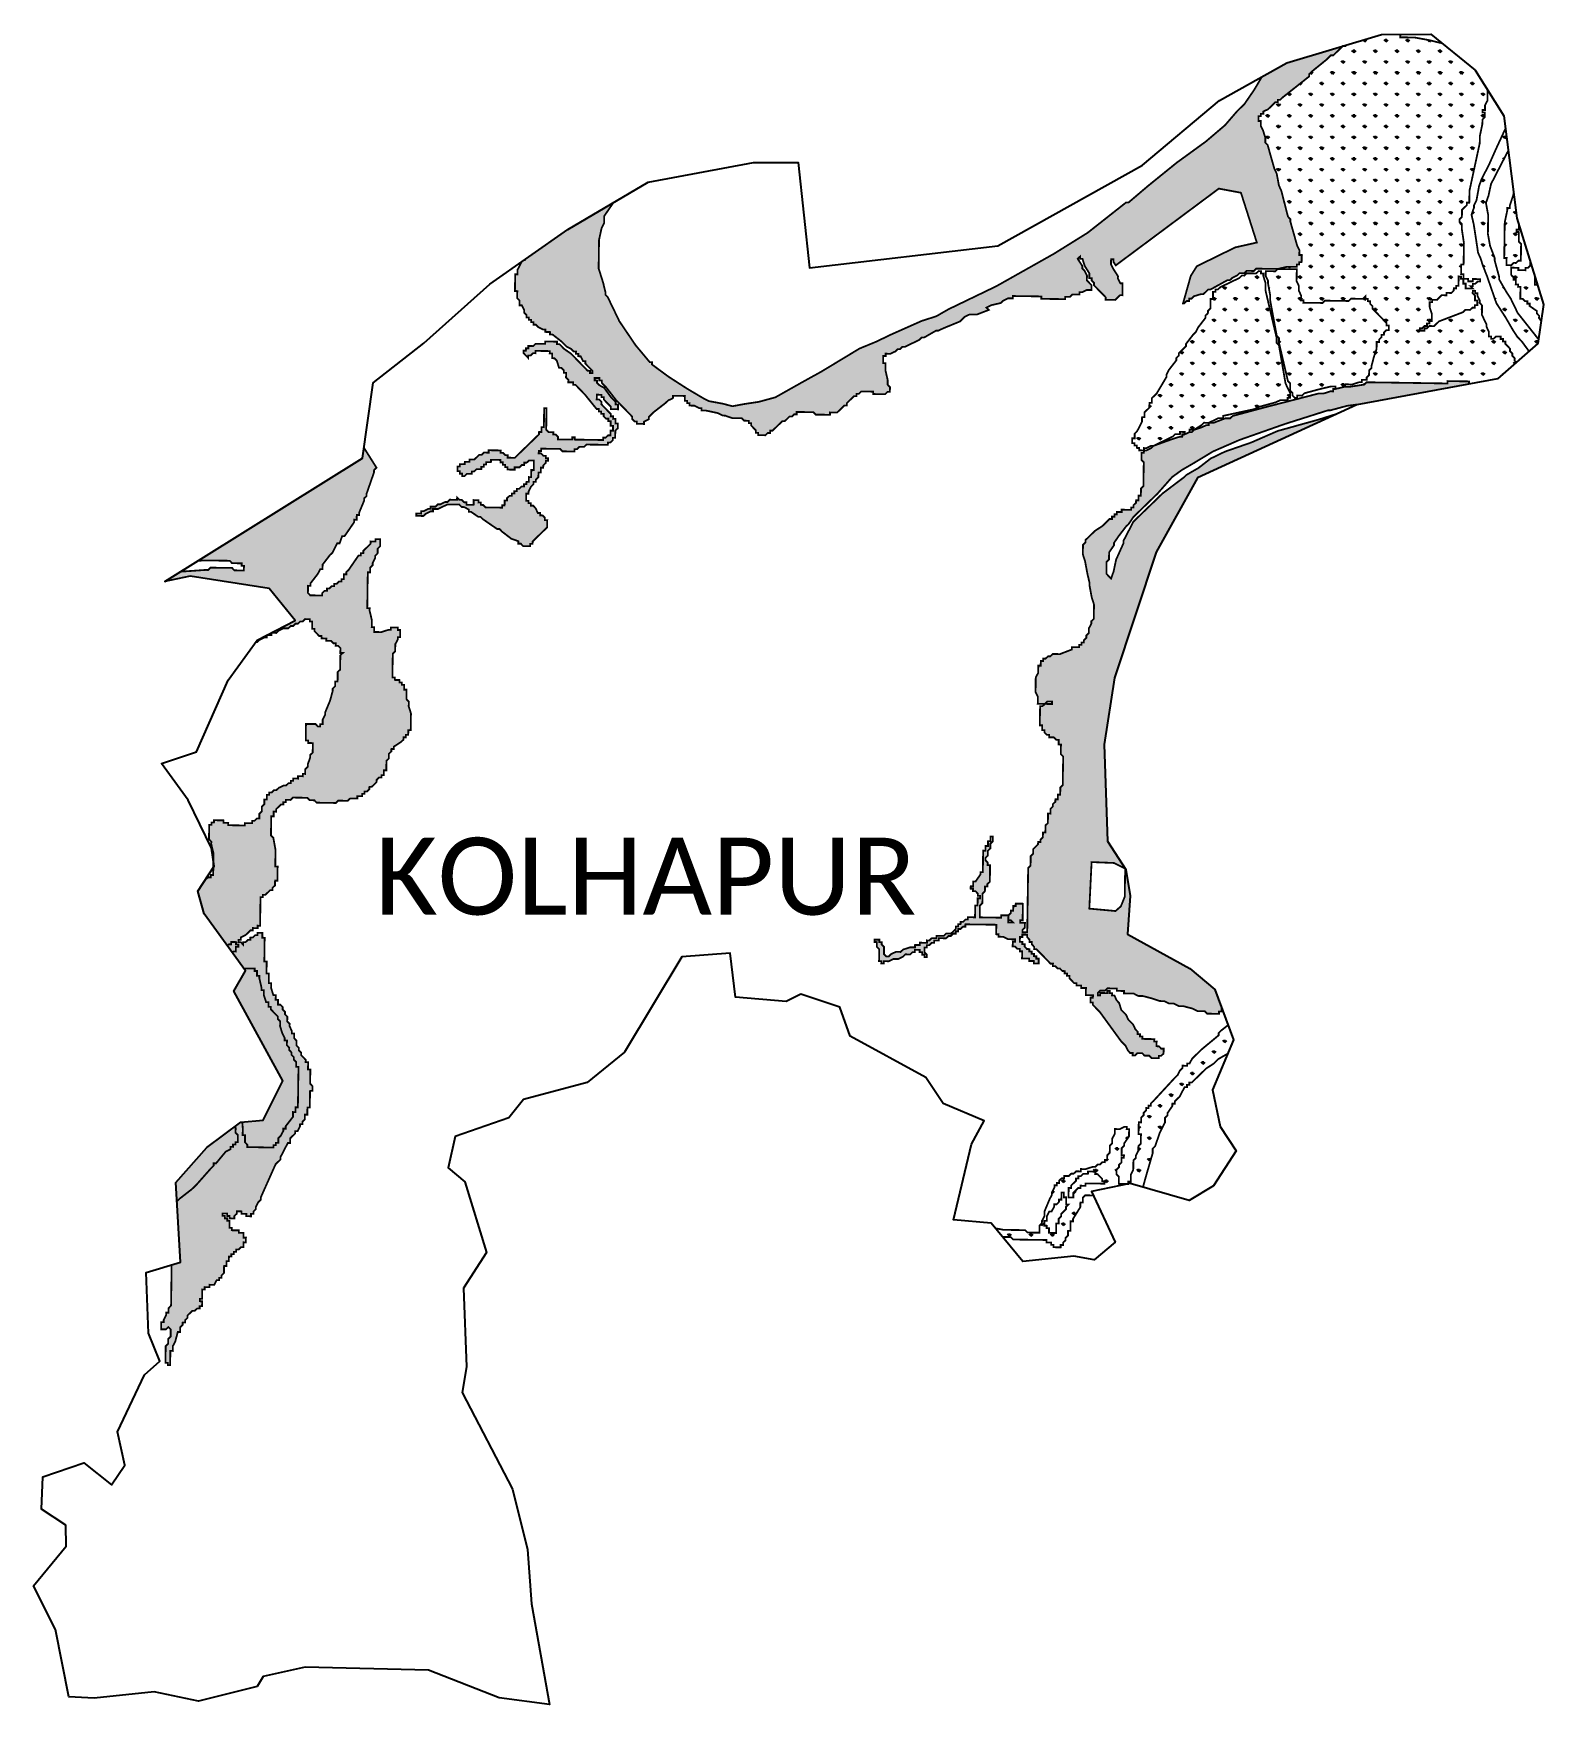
# Model space of a CAD drawing. Header units: metres. Extents: x 264905 to 276210, y 2136098 to 2155976.
# Drawn here: x 264905 to 267425, y 2153187 to 2155976 of the extents above; entities outside this region: 1.
import ezdxf

# ---------------------------------------------------------------- set-up
doc = ezdxf.new("R2010")
doc.units = ezdxf.units.M
for name, color, linetype in [('MANGROOVES', 112, 'Continuous'), ('village', 3, 'Continuous'), ('VILLAGE NAME', 250, 'Continuous')]:
    doc.layers.add(name, color=color, linetype=linetype)
doc.styles.get("Standard").update_dxf_attribs({"font": 'simplex.shx'})

msp = doc.modelspace()

# ---------------------------------------------------------------- texts
at = {"layer": 'VILLAGE NAME', "insert": (265475.4, 2154633.6), "char_height": 128.647, "attachment_point": 1}
msp.add_mtext_dynamic_manual_height_columns('{\\fCalibri|b0|i0|c0|p34;KOLHAPUR}', width=1334.797, gutter_width=643.2, heights=[0], dxfattribs=at)

# ---------------------------------------------------------------- hatches: boundary and pattern name
at = {"layer": 'MANGROOVES'}
h = msp.add_hatch(dxfattribs=at)
h.set_pattern_fill('GRASS', color=256)
h.paths.add_polyline_path([(267002.5, 2155665.9), (267002.5, 2155661.9), (267013.8, 2155622), (267017.7, 2155614), (267017.5, 2155606), (267021.5, 2155606), (267021.5, 2155602), (267021.4, 2155598), (267021.3, 2155594), (267017.4, 2155594.1), (267017.3, 2155590.1), (267013.3, 2155590.2), (267013.3, 2155586.2), (267009.3, 2155586.3), (267005.3, 2155586.3), (267001.4, 2155586.4), (266997.4, 2155586.4), (266981.4, 2155582.7), (266989.4, 2155582.6), (266997.3, 2155582.5), (267001.3, 2155582.4), (267005.3, 2155582.3), (267009.2, 2155582.3), (267013.2, 2155582.2), (267013.2, 2155578.2), (267013.1, 2155574.3), (267013, 2155566.3), (267012.9, 2155562.3), (267016.8, 2155554.3), (267016.7, 2155550.4), (267016.7, 2155546.4), (267020.5, 2155538.4), (267020.5, 2155534.4), (267020.4, 2155530.4), (267024.4, 2155530.4), (267024.3, 2155526.4), (267028.3, 2155526.3), (267032.3, 2155526.3), (267036.2, 2155526.2), (267040.2, 2155526.1), (267044.2, 2155526.1), (267052.1, 2155526), (267056.1, 2155525.9), (267060.2, 2155529.8), (267064.1, 2155529.8), (267068.1, 2155529.7), (267076.1, 2155529.6), (267080, 2155529.5), (267084, 2155529.5), (267092, 2155529.4), (267095.9, 2155529.3), (267099.9, 2155529.2), (267103.9, 2155533.2), (267111.9, 2155533), (267119.8, 2155532.9), (267123.8, 2155532.9), (267127.8, 2155536.8), (267127.8, 2155532.8), (267131.8, 2155532.7), (267131.7, 2155528.8), (267135.7, 2155528.7), (267135.6, 2155524.7), (267139.5, 2155520.7), (267139.5, 2155516.7), (267143.4, 2155512.7), (267147.3, 2155508.7), (267151.2, 2155504.6), (267155.1, 2155500.6), (267163, 2155492.5), (267162.9, 2155488.5), (267166.9, 2155488.5), (267166.8, 2155484.5), (267166.8, 2155480.5), (267162.8, 2155480.6), (267158.8, 2155476.7), (267158.7, 2155472.7), (267154.7, 2155472.8), (267154.7, 2155468.8), (267150.6, 2155464.9), (267150.6, 2155460.9), (267146.6, 2155460.9), (267146.5, 2155457), (267146.5, 2155453), (267146.4, 2155449), (267142.3, 2155437.2), (267138.1, 2155421.3), (267138, 2155417.3), (267134, 2155413.4), (267133.9, 2155409.4), (267133.8, 2155405.5), (267129.8, 2155401.6), (267129.8, 2155397.6), (267125.8, 2155397.6), (267121.8, 2155397.7), (267121.7, 2155393.7), (267117.8, 2155393.8), (267105.8, 2155390), (267101.8, 2155390), (267097.8, 2155390.1), (267093.9, 2155390.2), (267093.8, 2155386.2), (267097.8, 2155386.1), (267101.8, 2155386.1), (267125.7, 2155389.7), (267129.7, 2155393.6), (267133.7, 2155393.5), (267137.6, 2155393.5), (267161.5, 2155393.1), (267165.5, 2155393.1), (267173.4, 2155393), (267225.1, 2155392.2), (267233, 2155392.1), (267237, 2155392), (267248.9, 2155391.8), (267252.9, 2155391.8), (267256.9, 2155391.7), (267260.9, 2155391.7), (267264.8, 2155391.6), (267264.9, 2155395.6), (267268.9, 2155395.5), (267276.8, 2155395.4), (267280.8, 2155395.3), (267288.8, 2155395.2), (267292.7, 2155395.2), (267296.7, 2155395.1), (267300.7, 2155395), (267300.6, 2155391.1), (267301.1, 2155390.6), (267348.2, 2155399.2), (267379.6, 2155426.8), (267376.7, 2155429.7), (267376.8, 2155433.7), (267372.9, 2155437.7), (267372.9, 2155441.7), (267369, 2155445.7), (267369.1, 2155449.7), (267365.2, 2155453.7), (267361.2, 2155457.8), (267361.3, 2155461.7), (267357.3, 2155461.8), (267357.4, 2155465.8), (267353.4, 2155465.8), (267353.5, 2155469.8), (267349.5, 2155469.9), (267345.5, 2155469.9), (267341.5, 2155466), (267337.5, 2155466.1), (267337.6, 2155470), (267333.6, 2155470.1), (267333.7, 2155474.1), (267333.7, 2155478.1), (267329.9, 2155486.1), (267329.9, 2155490), (267322.2, 2155506.1), (267322.3, 2155514), (267322.4, 2155518), (267322.4, 2155522), (267318.5, 2155526), (267318.6, 2155530), (267314.7, 2155538), (267314.8, 2155542), (267310.8, 2155542), (267310.9, 2155546), (267306.9, 2155546.1), (267306.8, 2155542.1), (267310.7, 2155538), (267310.7, 2155534.1), (267310.6, 2155530.1), (267314.6, 2155530), (267314.5, 2155526.1), (267314.5, 2155522.1), (267310.5, 2155522.1), (267310.5, 2155518.2), (267306.5, 2155518.2), (267302.4, 2155514.3), (267294.5, 2155514.4), (267290.5, 2155510.5), (267250.5, 2155495.2), (267246.4, 2155491.3), (267242.4, 2155487.4), (267238.4, 2155487.4), (267234.5, 2155487.5), (267230.4, 2155483.6), (267226.4, 2155483.6), (267226.4, 2155479.6), (267222.4, 2155479.7), (267218.4, 2155479.8), (267218.5, 2155483.7), (267222.5, 2155483.7), (267226.5, 2155487.6), (267230.5, 2155487.5), (267230.5, 2155491.5), (267234.5, 2155491.5), (267234.6, 2155495.4), (267238.6, 2155495.4), (267238.6, 2155499.3), (267238.7, 2155503.3), (267238.7, 2155507.3), (267234.9, 2155519.3), (267235, 2155523.3), (267235, 2155527.2), (267239, 2155527.2), (267239.1, 2155531.2), (267243.1, 2155531.1), (267247, 2155531), (267255.1, 2155538.9), (267259.1, 2155538.8), (267263, 2155538.7), (267263.1, 2155542.7), (267267.1, 2155542.7), (267271.1, 2155542.6), (267275.1, 2155546.5), (267275.2, 2155550.5), (267279.1, 2155550.4), (267279.2, 2155554.4), (267283.2, 2155554.4), (267283.2, 2155558.3), (267283.3, 2155562.3), (267283.3, 2155566.3), (267283.4, 2155570.3), (267287.4, 2155570.2), (267287.3, 2155566.2), (267291.3, 2155566.2), (267291.3, 2155570.1), (267291.4, 2155574.1), (267287.4, 2155574.2), (267287.5, 2155578.2), (267287.5, 2155582.1), (267287.6, 2155586.1), (267287.7, 2155590.1), (267291.6, 2155590), (267291.7, 2155594), (267291.8, 2155598), (267291.8, 2155601.9), (267291.9, 2155609.9), (267292, 2155613.9), (267292.1, 2155617.8), (267292.1, 2155621.8), (267292.2, 2155625.8), (267288.6, 2155649.7), (267288.6, 2155653.7), (267288.7, 2155657.7), (267284.8, 2155661.7), (267284.8, 2155665.7), (267288.8, 2155669.6), (267288.9, 2155673.6), (267289, 2155677.5), (267289, 2155681.5), (267293.1, 2155685.4), (267297.1, 2155689.3), (267297.1, 2155693.3), (267301.1, 2155693.3), (267301.2, 2155697.2), (267301.3, 2155705.2), (267301.4, 2155709.2), (267301.4, 2155713.1), (267318.5, 2155792.4), (267318.6, 2155796.4), (267318.6, 2155800.4), (267318.7, 2155804.3), (267322.9, 2155824.2), (267323.1, 2155832.1), (267327.1, 2155836), (267327.2, 2155840), (267327.2, 2155844), (267323.2, 2155844), (267323.3, 2155848), (267327.3, 2155848), (267327.3, 2155851.9), (267327.4, 2155855.9), (267331.5, 2155863.8), (267331.5, 2155867.8), (267331.6, 2155871.8), (267331.8, 2155881.7), (267311.1, 2155914.5), (267255.9, 2155959.3), (267233.6, 2155964.7), (267209.8, 2155969), (267205.8, 2155969.1), (267201.8, 2155969.1), (267197.9, 2155969.2), (267193.9, 2155969.2), (267189.9, 2155969.3), (267185.9, 2155969.3), (267186, 2155973.3), (267186, 2155974.3), (267154.8, 2155974.1), (267094.3, 2155956), (267094.3, 2155954.8), (267090.5, 2155954.9), (267090.2, 2155954.8), (267074.2, 2155939.2), (267070.2, 2155939.3), (267066.2, 2155935.3), (267062.1, 2155931.4), (267038, 2155911.9), (267034, 2155908), (267033.9, 2155904), (266989.6, 2155868.9), (266985.6, 2155865), (266981.6, 2155865), (266981.6, 2155861), (266977.6, 2155861.1), (266965.5, 2155849.3), (266957.5, 2155845.5), (266957.4, 2155841.5), (266953.5, 2155841.6), (266953.4, 2155837.6), (266949.4, 2155837.7), (266949.4, 2155833.7), (266949.3, 2155829.7), (266953.3, 2155829.6), (266953.2, 2155821.7), (266957, 2155813.7), (266960.8, 2155801.7), (266960.7, 2155793.7), (266964.6, 2155789.7), (266975.9, 2155749.8), (266979.8, 2155741.8), (266983.5, 2155721.8), (266987.3, 2155713.8), (266998.6, 2155669.9)])
h = msp.add_hatch(dxfattribs=at)
h.set_pattern_fill('GRASS', color=256)
h.paths.add_polyline_path([(266274.6, 2155370.5), (266278.5, 2155370.4), (266278.6, 2155374.4), (266282.6, 2155374.4), (266286.6, 2155378.3), (266290.6, 2155378.2), (266294.6, 2155378.2), (266298.5, 2155378.1), (266302.5, 2155378), (266306.5, 2155378), (266306.4, 2155374), (266310.4, 2155373.9), (266314.4, 2155373.9), (266318.3, 2155373.8), (266322.3, 2155373.8), (266326.3, 2155373.7), (266330.3, 2155377.6), (266334.3, 2155377.6), (266334.4, 2155381.5), (266334.4, 2155385.5), (266330.5, 2155389.6), (266330.6, 2155397.5), (266326.9, 2155413.5), (266327, 2155421.4), (266327.1, 2155425.4), (266323.1, 2155425.5), (266323.1, 2155429.4), (266323.2, 2155433.4), (266323.3, 2155437.4), (266327.2, 2155437.3), (266327.3, 2155441.3), (266331.3, 2155441.2), (266335.2, 2155441.2), (266343.3, 2155445), (266347.3, 2155449), (266351.3, 2155448.9), (266355.3, 2155452.8), (266359.3, 2155452.7), (266383.3, 2155464.3), (266387.3, 2155468.2), (266391.3, 2155468.2), (266411.4, 2155479.8), (266415.3, 2155479.8), (266423.3, 2155483.6), (266451.3, 2155495.1), (266455.4, 2155499), (266459.4, 2155503), (266467.4, 2155506.8), (266471.4, 2155506.8), (266475.4, 2155506.7), (266479.3, 2155506.6), (266499.3, 2155514.3), (266495.4, 2155518.3), (266503.4, 2155522.2), (266519.4, 2155525.9), (266523.4, 2155529.8), (266531.4, 2155533.7), (266535.4, 2155533.6), (266539.4, 2155533.6), (266539.4, 2155537.6), (266543.4, 2155537.5), (266547.4, 2155537.4), (266551.4, 2155537.4), (266555.3, 2155537.3), (266579.2, 2155537), (266583.2, 2155536.9), (266587.1, 2155536.8), (266587.1, 2155532.9), (266595, 2155532.8), (266599, 2155532.7), (266610.9, 2155532.5), (266614.9, 2155532.5), (266618.9, 2155532.4), (266622.9, 2155532.3), (266626.8, 2155532.3), (266626.9, 2155536.3), (266630.9, 2155536.2), (266634.8, 2155536.1), (266638.9, 2155540.1), (266642.8, 2155540), (266646.8, 2155539.9), (266650.8, 2155539.9), (266650.9, 2155543.9), (266654.8, 2155543.8), (266662.8, 2155547.7), (266666.8, 2155547.6), (266670.8, 2155547.5), (266670.8, 2155551.5), (266670.9, 2155555.5), (266667, 2155559.5), (266663.1, 2155563.6), (266663.1, 2155567.5), (266663.2, 2155571.5), (266659.3, 2155579.5), (266655.4, 2155583.6), (266655.5, 2155587.5), (266647.7, 2155599.6), (266651.7, 2155603.5), (266651.7, 2155599.5), (266655.7, 2155599.5), (266659.5, 2155587.5), (266667.2, 2155575.4), (266667.2, 2155571.4), (266667.1, 2155567.5), (266671.1, 2155567.4), (266671, 2155563.4), (266674.9, 2155559.4), (266674.9, 2155555.4), (266678.8, 2155551.4), (266682.7, 2155547.4), (266694.5, 2155535.3), (266694.4, 2155531.3), (266698.4, 2155531.2), (266702.4, 2155531.2), (266706.3, 2155531.1), (266710.3, 2155531), (266714.3, 2155535), (266718.4, 2155538.9), (266722.3, 2155538.8), (266722.4, 2155542.8), (266722.5, 2155546.8), (266722.5, 2155550.7), (266722.6, 2155554.7), (266722.6, 2155558.7), (266718.7, 2155558.8), (266714.8, 2155566.8), (266714.9, 2155570.7), (266707.1, 2155582.8), (266703.2, 2155590.8), (266703.3, 2155594.8), (266703.4, 2155598.7), (266707.3, 2155598.7), (266707.3, 2155594.7), (266711.2, 2155588.7), (266883.2, 2155716.8), (266920.1, 2155709.9), (266946.6, 2155626.8), (266910.6, 2155618.7), (266846.5, 2155587.3), (266836.4, 2155571.2), (266823.5, 2155525.4), (266825.5, 2155525.4), (266829.5, 2155529.3), (266833.5, 2155529.2), (266833.6, 2155533.2), (266837.6, 2155533.1), (266841.6, 2155537.1), (266853.6, 2155540.8), (266857.6, 2155540.8), (266861.6, 2155544.7), (266865.6, 2155548.6), (266869.6, 2155548.6), (266897.7, 2155564.1), (266901.6, 2155564), (266905.7, 2155567.9), (266913.7, 2155571.8), (266917.7, 2155575.7), (266921.7, 2155575.6), (266925.7, 2155575.6), (266929.7, 2155579.5), (266933.7, 2155579.4), (266937.6, 2155579.4), (266941.6, 2155579.3), (266945.6, 2155583.2), (266949.6, 2155583.2), (266973.5, 2155582.8), (266981.4, 2155582.7), (266997.4, 2155586.4), (267001.4, 2155586.4), (267005.3, 2155586.3), (267009.3, 2155586.3), (267013.3, 2155586.2), (267013.3, 2155590.2), (267017.3, 2155590.1), (267017.4, 2155594.1), (267021.3, 2155594), (267021.4, 2155598), (267021.5, 2155602), (267021.5, 2155606), (267017.5, 2155606), (267017.7, 2155614), (267013.8, 2155622), (267002.5, 2155661.9), (267002.5, 2155665.9), (266998.6, 2155669.9), (266987.3, 2155713.8), (266983.5, 2155721.8), (266979.8, 2155741.8), (266975.9, 2155749.8), (266964.6, 2155789.7), (266960.7, 2155793.7), (266960.8, 2155801.7), (266957, 2155813.7), (266953.2, 2155821.7), (266953.3, 2155829.6), (266949.3, 2155829.7), (266949.4, 2155833.7), (266949.4, 2155837.7), (266953.4, 2155837.6), (266953.5, 2155841.6), (266957.4, 2155841.5), (266957.5, 2155845.5), (266965.5, 2155849.3), (266977.6, 2155861.1), (266981.6, 2155861), (266981.6, 2155865), (266985.6, 2155865), (266989.6, 2155868.9), (267033.9, 2155904), (267034, 2155908), (267038, 2155911.9), (267062.1, 2155931.4), (267066.2, 2155935.3), (267070.2, 2155939.3), (267074.2, 2155939.2), (267090.2, 2155954.8), (266996.4, 2155926.7), (266955.2, 2155903.6), (266942.1, 2155881.5), (266925.9, 2155857.9), (266913.8, 2155846.1), (266893.5, 2155822.6), (266861.3, 2155795.2), (266813.1, 2155760.2), (266764.8, 2155721.1), (266732.6, 2155693.7), (266728.6, 2155693.8), (266664.3, 2155643.1), (266608.1, 2155608.1), (266511.9, 2155553.9), (266431.8, 2155515.3), (266411.7, 2155503.7), (266387.7, 2155496.1), (266335.7, 2155473), (266311.7, 2155461.4), (266283.7, 2155449.9), (266219.5, 2155411.1), (266191.4, 2155395.6), (266143.3, 2155368.5), (266115.4, 2155360.9), (266091.5, 2155357.3), (266071.5, 2155353.6), (266055.7, 2155357.8), (266031.9, 2155362.2), (266024, 2155366.3), (265996.4, 2155382.6), (265964.9, 2155402.9), (265937.4, 2155423.2), (265937.5, 2155427.2), (265933.5, 2155427.3), (265910, 2155455.4), (265882.8, 2155495.6), (265879, 2155503.6), (265867.4, 2155527.6), (265863.5, 2155535.7), (265859.6, 2155539.7), (265859.7, 2155543.7), (265855.9, 2155559.6), (265848.3, 2155583.6), (265849, 2155631.3), (265853.3, 2155651.1), (265857.4, 2155659), (265857.6, 2155670.9), (265865.7, 2155682.8), (265873.2, 2155693.7), (265797, 2155648.8), (265725.3, 2155598.6), (265725.3, 2155597.4), (265723.5, 2155597.4), (265720, 2155595), (265713.1, 2155581.6), (265713.1, 2155577.7), (265713, 2155573.7), (265709, 2155573.7), (265709, 2155569.8), (265708.9, 2155565.8), (265708.9, 2155561.8), (265708.8, 2155557.8), (265708.7, 2155553.9), (265708.7, 2155549.9), (265708.6, 2155545.9), (265712.6, 2155545.8), (265712.5, 2155541.9), (265712.5, 2155537.9), (265712.4, 2155533.9), (265716.3, 2155529.9), (265716.3, 2155525.9), (265716.2, 2155521.9), (265720.2, 2155521.9), (265724.1, 2155513.9), (265724, 2155509.9), (265727.9, 2155505.9), (265727.9, 2155501.9), (265731.8, 2155501.8), (265731.8, 2155497.8), (265735.7, 2155497.8), (265735.7, 2155493.8), (265739.7, 2155493.8), (265739.6, 2155489.8), (265743.6, 2155489.7), (265747.5, 2155485.7), (265755.4, 2155481.6), (265759.4, 2155481.5), (265759.3, 2155477.6), (265763.3, 2155477.5), (265767.2, 2155477.4), (265767.2, 2155473.5), (265771.2, 2155473.4), (265786.9, 2155461.2), (265790.8, 2155457.2), (265794.7, 2155453.2), (265802.6, 2155449.1), (265806.5, 2155445), (265810.5, 2155445), (265810.4, 2155441), (265814.4, 2155441), (265814.4, 2155437), (265818.3, 2155436.9), (265822.2, 2155428.9), (265826.2, 2155428.8), (265826.1, 2155424.9), (265830, 2155420.8), (265833.9, 2155416.8), (265837.9, 2155412.8), (265837.8, 2155408.8), (265833.8, 2155408.9), (265833.9, 2155412.8), (265829.9, 2155412.9), (265814.2, 2155429), (265810.3, 2155433.1), (265806.4, 2155437.1), (265802.5, 2155441.1), (265790.7, 2155449.3), (265786.8, 2155453.3), (265782.9, 2155457.3), (265778.9, 2155457.4), (265778.9, 2155461.4), (265775, 2155461.4), (265771, 2155461.5), (265767, 2155461.5), (265763, 2155461.6), (265759.1, 2155461.7), (265759, 2155457.7), (265755, 2155457.7), (265751.1, 2155457.8), (265747.1, 2155457.9), (265743.1, 2155457.9), (265739.1, 2155454), (265735.1, 2155454.1), (265731.1, 2155454.1), (265731.1, 2155450.1), (265727.1, 2155450.2), (265727, 2155446.2), (265723.1, 2155446.3), (265723, 2155442.3), (265730.8, 2155434.2), (265730.9, 2155438.2), (265734.9, 2155438.2), (265738.9, 2155442.1), (265742.9, 2155442), (265742.9, 2155446), (265746.9, 2155445.9), (265750.9, 2155445.9), (265754.8, 2155445.8), (265758.8, 2155445.8), (265762.8, 2155445.7), (265766.8, 2155445.6), (265766.7, 2155441.7), (265770.7, 2155441.6), (265770.6, 2155437.6), (265770.6, 2155433.7), (265774.5, 2155433.6), (265778.5, 2155429.6), (265782.3, 2155417.6), (265786.2, 2155417.5), (265790.2, 2155413.5), (265790.1, 2155409.5), (265794.1, 2155409.4), (265794, 2155405.5), (265793.9, 2155401.5), (265797.9, 2155397.5), (265797.8, 2155393.5), (265801.8, 2155393.4), (265805.8, 2155393.4), (265805.7, 2155389.4), (265809.7, 2155389.3), (265813.6, 2155385.3), (265817.5, 2155381.3), (265821.4, 2155377.2), (265825.3, 2155373.2), (265844.9, 2155349), (265848.8, 2155349), (265848.8, 2155345), (265852.7, 2155344.9), (265852.7, 2155341), (265856.7, 2155340.9), (265856.6, 2155336.9), (265860.5, 2155332.9), (265864.5, 2155332.8), (265864.4, 2155328.9), (265868.4, 2155328.8), (265868.4, 2155324.8), (265868.3, 2155320.9), (265872.3, 2155320.8), (265872.2, 2155316.8), (265872.2, 2155312.9), (265868.2, 2155312.9), (265868.1, 2155308.9), (265868.1, 2155305), (265864.1, 2155305), (265860, 2155301.1), (265856.1, 2155301.2), (265856, 2155297.2), (265852, 2155297.2), (265848.1, 2155297.3), (265844.1, 2155297.4), (265840.1, 2155297.4), (265836.1, 2155297.5), (265832.2, 2155297.5), (265828.2, 2155297.6), (265824.2, 2155297.7), (265816.3, 2155297.8), (265812.3, 2155297.8), (265808.3, 2155297.9), (265808.4, 2155301.9), (265804.4, 2155301.9), (265804.3, 2155298), (265800.4, 2155298), (265796.4, 2155298.1), (265792.4, 2155298.1), (265788.4, 2155298.2), (265784.5, 2155298.2), (265780.5, 2155298.3), (265780.6, 2155302.3), (265776.6, 2155306.3), (265772.7, 2155306.4), (265772.7, 2155310.3), (265768.7, 2155310.4), (265764.8, 2155310.5), (265760.9, 2155314.5), (265760.9, 2155318.5), (265761, 2155322.5), (265761.2, 2155338.4), (265761.3, 2155342.3), (265761.3, 2155346.3), (265761.4, 2155350.3), (265757.4, 2155350.3), (265757.3, 2155346.4), (265757.3, 2155342.4), (265757.2, 2155338.4), (265757, 2155322.5), (265756.9, 2155318.5), (265753, 2155318.6), (265752.9, 2155314.6), (265752.8, 2155310.6), (265748.9, 2155310.7), (265748.8, 2155306.7), (265740.7, 2155298.9), (265736.7, 2155295), (265724.6, 2155283.2), (265716.5, 2155275.4), (265712.5, 2155271.5), (265708.5, 2155267.6), (265704.5, 2155267.6), (265700.5, 2155267.7), (265696.5, 2155267.7), (265696.6, 2155271.7), (265692.6, 2155271.8), (265688.7, 2155275.8), (265684.7, 2155275.9), (265684.8, 2155279.8), (265680.8, 2155279.9), (265676.8, 2155280), (265672.9, 2155280), (265668.9, 2155280.1), (265664.9, 2155280.1), (265664.9, 2155276.2), (265660.9, 2155276.2), (265656.9, 2155276.3), (265652.9, 2155272.4), (265648.9, 2155272.4), (265644.9, 2155268.5), (265640.8, 2155264.6), (265636.9, 2155264.6), (265632.9, 2155264.7), (265632.8, 2155260.7), (265628.9, 2155260.8), (265624.9, 2155260.8), (265624.8, 2155256.9), (265620.8, 2155256.9), (265616.9, 2155257), (265616.8, 2155253), (265612.8, 2155253.1), (265612.8, 2155249.1), (265612.7, 2155245.1), (265616.7, 2155245.1), (265616.6, 2155241.1), (265620.6, 2155241), (265620.6, 2155237.1), (265624.5, 2155237), (265628.6, 2155240.9), (265632.5, 2155240.9), (265636.5, 2155240.8), (265636.6, 2155244.8), (265640.5, 2155244.7), (265644.6, 2155248.6), (265648.6, 2155248.6), (265652.5, 2155248.5), (265652.6, 2155252.5), (265656.6, 2155252.4), (265656.6, 2155256.4), (265660.6, 2155256.3), (265660.7, 2155260.3), (265664.6, 2155260.3), (265668.6, 2155260.2), (265668.7, 2155264.2), (265672.6, 2155264.1), (265676.6, 2155264.1), (265680.6, 2155264), (265684.6, 2155263.9), (265684.5, 2155260), (265688.5, 2155259.9), (265688.4, 2155255.9), (265692.4, 2155255.9), (265692.3, 2155251.9), (265696.3, 2155251.8), (265696.3, 2155247.9), (265700.2, 2155247.8), (265704.2, 2155247.7), (265708.2, 2155247.7), (265708.2, 2155251.7), (265712.2, 2155251.6), (265716.2, 2155251.5), (265720.2, 2155255.5), (265724.2, 2155255.4), (265724.3, 2155259.4), (265728.2, 2155259.3), (265732.3, 2155263.2), (265736.2, 2155263.2), (265740.2, 2155263.1), (265740.2, 2155259.1), (265740.1, 2155255.2), (265740, 2155247.2), (265736, 2155247.3), (265735.9, 2155243.3), (265735.9, 2155239.3), (265735.8, 2155235.3), (265731.8, 2155235.4), (265731.8, 2155231.4), (265731.7, 2155227.5), (265727.8, 2155227.5), (265727.7, 2155223.5), (265723.7, 2155223.6), (265723.7, 2155219.6), (265719.7, 2155219.7), (265715.7, 2155215.8), (265711.7, 2155215.8), (265711.6, 2155211.8), (265707.6, 2155211.9), (265707.6, 2155207.9), (265703.6, 2155208), (265703.6, 2155204), (265699.6, 2155204.1), (265695.5, 2155200.2), (265695.5, 2155196.2), (265691.5, 2155196.2), (265691.5, 2155192.3), (265691.4, 2155188.3), (265687.4, 2155188.3), (265687.4, 2155184.4), (265683.4, 2155184.4), (265679.4, 2155184.5), (265675.4, 2155184.5), (265671.5, 2155184.6), (265667.5, 2155184.7), (265663.5, 2155184.7), (265659.5, 2155184.8), (265655.6, 2155188.8), (265651.6, 2155188.9), (265651.7, 2155192.9), (265647.7, 2155192.9), (265647.8, 2155196.9), (265643.8, 2155196.9), (265639.8, 2155197), (265639.8, 2155193), (265639.7, 2155189.1), (265635.7, 2155189.1), (265631.8, 2155189.2), (265627.8, 2155189.2), (265627.9, 2155193.2), (265623.9, 2155193.3), (265620, 2155197.3), (265616, 2155197.4), (265612.1, 2155201.4), (265612, 2155197.4), (265608, 2155197.5), (265604.1, 2155197.5), (265600.1, 2155197.6), (265596.1, 2155193.7), (265592.1, 2155193.7), (265584.1, 2155189.9), (265580.1, 2155189.9), (265576.1, 2155186), (265568.1, 2155186.1), (265568.1, 2155182.2), (265564.1, 2155182.2), (265556.1, 2155178.4), (265552.1, 2155178.4), (265552, 2155174.4), (265548.1, 2155174.5), (265544.1, 2155174.6), (265544, 2155170.6), (265548, 2155170.5), (265552, 2155170.5), (265555.9, 2155170.4), (265560, 2155174.3), (265568, 2155178.2), (265572, 2155178.1), (265572, 2155182.1), (265576, 2155182), (265580, 2155182), (265596, 2155189.7), (265600, 2155189.6), (265603.9, 2155189.6), (265607.9, 2155189.5), (265611.9, 2155189.5), (265615.9, 2155189.4), (265619.8, 2155185.4), (265623.8, 2155185.3), (265631.7, 2155181.2), (265631.6, 2155177.2), (265635.6, 2155177.2), (265647.4, 2155169.1), (265651.3, 2155169), (265655.3, 2155165), (265678.9, 2155148.7), (265682.9, 2155148.7), (265686.8, 2155144.6), (265702.5, 2155132.5), (265714.4, 2155128.3), (265714.3, 2155124.3), (265718.3, 2155124.3), (265722.2, 2155120.2), (265726.2, 2155120.2), (265730.1, 2155120.1), (265734.1, 2155120.1), (265734.2, 2155124), (265738.1, 2155124), (265738.2, 2155127.9), (265746.3, 2155135.8), (265750.3, 2155139.7), (265754.3, 2155143.6), (265762.4, 2155151.4), (265762.5, 2155155.4), (265762.5, 2155159.4), (265762.6, 2155163.4), (265758.6, 2155163.4), (265758.7, 2155167.4), (265754.8, 2155171.4), (265750.8, 2155171.5), (265750.8, 2155175.5), (265746.9, 2155175.5), (265743, 2155183.5), (265739.1, 2155187.6), (265735.1, 2155187.6), (265735.2, 2155191.6), (265731.2, 2155191.7), (265731.3, 2155195.6), (265727.3, 2155195.7), (265727.3, 2155199.7), (265727.4, 2155203.7), (265727.5, 2155207.6), (265731.4, 2155207.6), (265731.5, 2155211.6), (265735.6, 2155219.4), (265739.6, 2155223.4), (265739.7, 2155227.3), (265743.7, 2155227.3), (265743.7, 2155231.3), (265747.7, 2155235.2), (265747.8, 2155239.1), (265747.9, 2155243.1), (265751.8, 2155243.1), (265751.9, 2155247), (265752, 2155251), (265755.9, 2155251), (265756, 2155254.9), (265760, 2155258.8), (265760.1, 2155262.8), (265764.1, 2155262.8), (265764.1, 2155266.7), (265760.1, 2155266.8), (265760.2, 2155270.8), (265756.2, 2155270.8), (265752.3, 2155274.9), (265748.3, 2155274.9), (265748.4, 2155278.9), (265752.4, 2155278.8), (265752.4, 2155282.8), (265756.4, 2155282.8), (265760.4, 2155282.7), (265764.4, 2155282.6), (265768.3, 2155282.6), (265772.3, 2155282.5), (265776.3, 2155282.5), (265780.3, 2155282.4), (265784.2, 2155282.3), (265788.1, 2155278.3), (265792.1, 2155278.3), (265796.1, 2155278.2), (265800.1, 2155278.1), (265804, 2155278.1), (265808, 2155278), (265808.1, 2155282), (265812.1, 2155281.9), (265816.1, 2155285.8), (265820.1, 2155285.8), (265824, 2155285.7), (265828.1, 2155289.6), (265832, 2155289.6), (265836, 2155289.5), (265840, 2155289.5), (265844, 2155289.4), (265851.9, 2155289.3), (265855.9, 2155289.2), (265859.9, 2155289.2), (265863.8, 2155289.1), (265863.9, 2155293.1), (265867.9, 2155293), (265871.9, 2155296.9), (265872, 2155300.9), (265875.9, 2155300.9), (265876, 2155304.8), (265876.1, 2155308.8), (265876.1, 2155312.8), (265880.2, 2155316.7), (265880.2, 2155320.7), (265880.3, 2155324.7), (265876.3, 2155324.7), (265876.4, 2155328.7), (265876.4, 2155332.7), (265872.4, 2155332.7), (265872.5, 2155336.7), (265868.5, 2155336.8), (265868.6, 2155340.7), (265856.8, 2155352.8), (265852.9, 2155356.9), (265853, 2155360.9), (265849.1, 2155364.9), (265845.1, 2155364.9), (265845.2, 2155368.9), (265845.2, 2155372.9), (265849.2, 2155372.8), (265853.2, 2155372.8), (265853.1, 2155368.8), (265857.1, 2155368.7), (265857, 2155364.8), (265864.8, 2155356.7), (265868.8, 2155352.7), (265868.7, 2155348.7), (265872.7, 2155348.6), (265876.7, 2155348.6), (265880.6, 2155348.5), (265880.7, 2155352.5), (265880.7, 2155356.5), (265876.8, 2155356.5), (265876.8, 2155360.5), (265872.9, 2155364.5), (265869, 2155368.6), (265857.3, 2155384.6), (265849.4, 2155388.7), (265845.5, 2155392.8), (265845.6, 2155396.7), (265841.6, 2155396.8), (265841.6, 2155400.8), (265845.6, 2155400.7), (265849.6, 2155400.7), (265849.5, 2155396.7), (265853.5, 2155396.6), (265853.5, 2155392.7), (265857.4, 2155388.6), (265861.3, 2155384.6), (265876.9, 2155364.5), (265896.5, 2155344.3), (265900.4, 2155340.3), (265904.3, 2155336.2), (265904.2, 2155332.3), (265908.2, 2155328.2), (265912.1, 2155328.2), (265912.1, 2155324.2), (265916.1, 2155324.1), (265920, 2155324.1), (265924, 2155324), (265924.1, 2155328), (265932.1, 2155331.8), (265932.1, 2155335.8), (265936.2, 2155339.7), (265940.2, 2155343.7), (265960.3, 2155359.3), (265964.3, 2155363.2), (265972.3, 2155367), (265972.4, 2155371), (265976.4, 2155371), (265980.4, 2155370.9), (265984.3, 2155370.8), (265988.3, 2155370.8), (265992.3, 2155370.7), (265992.2, 2155366.7), (265992.2, 2155362.8), (265996.1, 2155362.7), (265996.1, 2155358.7), (266000.1, 2155358.7), (266000, 2155354.7), (266004, 2155354.6), (266007.9, 2155354.6), (266015.8, 2155350.5), (266019.8, 2155350.4), (266019.8, 2155346.4), (266023.7, 2155346.4), (266027.7, 2155346.3), (266047.5, 2155342.1), (266055.4, 2155338), (266059.4, 2155337.9), (266071.2, 2155333.8), (266083.2, 2155333.6), (266087.1, 2155333.5), (266091.1, 2155329.5), (266095, 2155329.4), (266099, 2155329.4), (266099, 2155325.4), (266102.9, 2155325.3), (266102.9, 2155321.4), (266106.8, 2155317.3), (266110.7, 2155313.3), (266110.6, 2155309.3), (266114.6, 2155309.3), (266114.6, 2155305.3), (266118.5, 2155305.2), (266122.5, 2155305.2), (266126.5, 2155305.1), (266130.5, 2155309), (266134.5, 2155309), (266134.6, 2155312.9), (266138.5, 2155312.9), (266146.6, 2155320.7), (266154.7, 2155328.5), (266158.6, 2155328.5), (266162.7, 2155332.4), (266166.7, 2155336.3), (266170.7, 2155336.3), (266174.7, 2155340.2), (266178.7, 2155340.1), (266178.7, 2155344.1), (266182.7, 2155344), (266186.7, 2155344), (266190.7, 2155343.9), (266202.6, 2155343.7), (266206.6, 2155343.7), (266210.5, 2155339.6), (266222.4, 2155339.5), (266226.4, 2155339.4), (266230.4, 2155339.3), (266234.3, 2155339.3), (266234.4, 2155343.3), (266238.4, 2155343.2), (266242.3, 2155343.1), (266246.3, 2155343.1), (266250.4, 2155347), (266254.4, 2155350.9), (266258.4, 2155354.8), (266262.4, 2155354.8), (266262.5, 2155358.8), (266266.5, 2155362.7)])
h = msp.add_hatch(dxfattribs=at)
h.set_pattern_fill('GRASS', color=256)
h.paths.add_polyline_path([(267312.2, 2155633.5), (267315.8, 2155609.5), (267319.6, 2155601.5), (267323.4, 2155589.5), (267331.1, 2155569.6), (267346.3, 2155525.6), (267361.9, 2155501.5), (267373.5, 2155481.4), (267381.3, 2155469.4), (267389.1, 2155461.3), (267400.7, 2155445.4), (267415.3, 2155458.2), (267416.4, 2155465.6), (267381.9, 2155509.2), (267370.3, 2155533.2), (267362.5, 2155545.2), (267350.9, 2155565.3), (267351, 2155569.3), (267343.4, 2155597.2), (267343.5, 2155601.2), (267335.8, 2155621.2), (267332.2, 2155641.1), (267332.6, 2155672.9), (267328.9, 2155692.9), (267333.1, 2155704.7), (267337.4, 2155724.5), (267349.6, 2155748.2), (267366, 2155779.8), (267366.3, 2155780.4), (267361.7, 2155817.5), (267346.2, 2155784.1), (267333.9, 2155756.4), (267321.6, 2155732.7), (267317.4, 2155720.9), (267313.1, 2155697.1), (267309, 2155689.2), (267309, 2155685.2), (267304.8, 2155673.3), (267308.5, 2155657.4)])
h = msp.add_hatch(dxfattribs=at)
h.set_pattern_fill('GRASS', color=256)
h.paths.add_polyline_path([(267383.7, 2155632.4), (267383.8, 2155636.4), (267383.8, 2155640.3), (267383.9, 2155644.3), (267379.9, 2155644.4), (267380, 2155648.4), (267383.9, 2155648.3), (267384, 2155652.3), (267384.1, 2155656.4), (267380.6, 2155667.7), (267375.4, 2155708.8), (267368.6, 2155688.3), (267368.6, 2155684.3), (267364.6, 2155684.4), (267364.5, 2155680.4), (267360.3, 2155660.6), (267360.2, 2155656.6), (267360.2, 2155652.6), (267360.1, 2155648.6), (267360, 2155644.7), (267359.8, 2155628.8), (267359.7, 2155624.8), (267359.7, 2155620.8), (267359.5, 2155608.9), (267359.5, 2155604.9), (267359.4, 2155600.9), (267363.4, 2155600.9), (267363.3, 2155596.9), (267363.2, 2155592.9), (267363.2, 2155589), (267367.2, 2155588.9), (267371.1, 2155588.8), (267375.2, 2155592.8), (267379.1, 2155592.7), (267383.2, 2155596.6), (267387.2, 2155596.6), (267387.2, 2155600.5), (267387.3, 2155604.5), (267387.4, 2155612.5), (267387.5, 2155616.4), (267387.5, 2155620.4), (267387.6, 2155624.4), (267383.7, 2155628.4)])
h = msp.add_hatch(dxfattribs=at)
h.set_pattern_fill('GRASS', color=256)
h.paths.add_polyline_path([(266983.5, 2155455.4), (266979.6, 2155459.5), (266979.7, 2155463.4), (266979.7, 2155467.4), (266961, 2155547.2), (266961.2, 2155559.1), (266957.4, 2155571.1), (266957.5, 2155575.1), (266953.5, 2155575.2), (266953.5, 2155579.1), (266949.6, 2155579.2), (266945.5, 2155575.3), (266941.6, 2155575.3), (266937.6, 2155575.4), (266933.6, 2155575.4), (266929.6, 2155575.5), (266925.6, 2155571.6), (266921.6, 2155571.7), (266917.6, 2155567.7), (266885.6, 2155552.3), (266881.5, 2155548.4), (266877.5, 2155548.4), (266877.5, 2155544.5), (266873.5, 2155544.5), (266873.5, 2155540.6), (266873.4, 2155536.6), (266873.3, 2155532.6), (266869.4, 2155532.7), (266869.3, 2155528.7), (266869.2, 2155524.7), (266869.2, 2155520.7), (266869.1, 2155516.8), (266865.1, 2155512.8), (266865, 2155508.9), (266861, 2155505), (266860.9, 2155501), (266848.8, 2155485.3), (266844.7, 2155477.4), (266840.6, 2155473.4), (266828.5, 2155457.7), (266828.4, 2155453.7), (266816.3, 2155442), (266816.3, 2155438), (266812.2, 2155434.1), (266812.2, 2155430.1), (266800, 2155414.4), (266795.9, 2155406.5), (266795.9, 2155402.5), (266779.5, 2155374.9), (266771.5, 2155367.1), (266771.4, 2155359.2), (266767.4, 2155359.2), (266767.3, 2155355.2), (266767.3, 2155351.3), (266759.2, 2155343.4), (266759.1, 2155339.5), (266759.1, 2155335.5), (266755.1, 2155335.5), (266755, 2155327.6), (266746.8, 2155311.8), (266742.8, 2155307.9), (266742.7, 2155303.9), (266742.7, 2155299.9), (266738.7, 2155300), (266738.6, 2155296), (266738.6, 2155292), (266742.5, 2155292), (266742.5, 2155288), (266746.5, 2155287.9), (266746.4, 2155284), (266750.4, 2155283.9), (266750.3, 2155279.9), (266754.3, 2155279.9), (266758.3, 2155279.8), (266758.3, 2155283.8), (266762.3, 2155283.7), (266770.3, 2155287.6), (266774.3, 2155287.5), (266806.3, 2155303), (266810.3, 2155306.9), (266814.3, 2155306.8), (266818.3, 2155306.8), (266818.4, 2155310.7), (266822.3, 2155310.7), (266826.3, 2155310.6), (266826.2, 2155306.6), (266834.3, 2155310.5), (266834.3, 2155314.5), (266838.3, 2155314.4), (266842.3, 2155314.4), (266854.3, 2155322.1), (266858.3, 2155326.1), (266862.3, 2155326), (266866.3, 2155325.9), (266882.3, 2155333.6), (266886.3, 2155333.6), (266890.3, 2155333.5), (266890.3, 2155337.5), (266942.2, 2155348.7), (266950.2, 2155352.5), (266978.1, 2155360.1), (266986.1, 2155363.9), (266994.1, 2155363.8), (266998.1, 2155363.7), (266998.1, 2155367.7), (267002.1, 2155367.7), (267002.1, 2155371.6), (267002.2, 2155375.6), (266998.3, 2155383.6), (266994.5, 2155391.6)])
h = msp.add_hatch(dxfattribs=at)
h.set_pattern_fill('GRASS', color=256)
h.paths.add_polyline_path([(267070, 2155386.5), (267073.9, 2155386.5), (267077.9, 2155386.4), (267077.8, 2155382.4), (267093.8, 2155386.2), (267093.9, 2155390.2), (267097.8, 2155390.1), (267101.8, 2155390), (267105.8, 2155390), (267117.8, 2155393.8), (267121.7, 2155393.7), (267121.8, 2155397.7), (267125.8, 2155397.6), (267129.8, 2155397.6), (267129.8, 2155401.6), (267133.8, 2155405.5), (267133.9, 2155409.4), (267134, 2155413.4), (267138, 2155417.3), (267138.1, 2155421.3), (267142.3, 2155437.2), (267146.4, 2155449), (267146.5, 2155453), (267146.5, 2155457), (267146.6, 2155460.9), (267150.6, 2155460.9), (267150.6, 2155464.9), (267154.7, 2155468.8), (267154.7, 2155472.8), (267158.7, 2155472.7), (267158.8, 2155476.7), (267162.8, 2155480.6), (267166.8, 2155480.5), (267166.8, 2155484.5), (267166.9, 2155488.5), (267162.9, 2155488.5), (267163, 2155492.5), (267155.1, 2155500.6), (267151.2, 2155504.6), (267147.3, 2155508.7), (267143.4, 2155512.7), (267139.5, 2155516.7), (267139.5, 2155520.7), (267135.6, 2155524.7), (267135.7, 2155528.7), (267131.7, 2155528.8), (267131.8, 2155532.7), (267127.8, 2155532.8), (267127.8, 2155536.8), (267123.8, 2155532.9), (267119.8, 2155532.9), (267111.9, 2155533), (267103.9, 2155533.2), (267099.9, 2155529.2), (267095.9, 2155529.3), (267092, 2155529.4), (267084, 2155529.5), (267080, 2155529.5), (267076.1, 2155529.6), (267068.1, 2155529.7), (267064.1, 2155529.8), (267060.2, 2155529.8), (267056.1, 2155525.9), (267052.1, 2155526), (267044.2, 2155526.1), (267040.2, 2155526.1), (267036.2, 2155526.2), (267032.3, 2155526.3), (267028.3, 2155526.3), (267024.3, 2155526.4), (267024.4, 2155530.4), (267020.4, 2155530.4), (267020.5, 2155534.4), (267020.5, 2155538.4), (267016.7, 2155546.4), (267016.7, 2155550.4), (267016.8, 2155554.3), (267012.9, 2155562.3), (267013, 2155566.3), (267013.1, 2155574.3), (267013.2, 2155578.2), (267013.2, 2155582.2), (267009.2, 2155582.3), (267005.3, 2155582.3), (267001.3, 2155582.4), (266997.3, 2155582.5), (266989.4, 2155582.6), (266981.4, 2155582.7), (266977.4, 2155578.8), (266969.4, 2155578.9), (266965.5, 2155579), (266961.5, 2155579), (266961.4, 2155575), (266961.4, 2155571.1), (266965.2, 2155563.1), (266965.2, 2155559.1), (266968.8, 2155539.1), (266968.7, 2155531.2), (266979.8, 2155471.4), (266983.7, 2155467.3), (266983.6, 2155463.4), (266983.6, 2155459.4), (266998.5, 2155395.5), (267002.4, 2155391.5), (267002.3, 2155379.6), (267006.2, 2155375.6), (267006.1, 2155371.6), (267010, 2155367.5), (267014, 2155367.5), (267014.1, 2155371.5), (267022, 2155371.3), (267026.1, 2155375.3), (267054, 2155382.8)])
h = msp.add_hatch(dxfattribs=at)
h.set_pattern_fill('GRASS', color=256)
h.paths.add_polyline_path([(267386.3, 2155540.9), (267386.3, 2155536.9), (267386.2, 2155532.9), (267390.2, 2155532.9), (267394.1, 2155528.9), (267398.1, 2155528.8), (267398, 2155524.8), (267402, 2155524.8), (267401.9, 2155520.8), (267413.7, 2155512.7), (267413.7, 2155508.7), (267417.6, 2155504.6), (267417.5, 2155500.7), (267421, 2155496.1), (267425.1, 2155523.3), (267414.9, 2155556.4), (267414.4, 2155556.4), (267410.4, 2155556.4), (267410.5, 2155560.4), (267410.5, 2155564.4), (267410.6, 2155568.4), (267410.6, 2155570.2), (267403.8, 2155592.3), (267403, 2155592.3), (267402.9, 2155588.4), (267398.9, 2155584.5), (267394.9, 2155584.5), (267394.9, 2155580.5), (267390.9, 2155580.6), (267386.9, 2155580.7), (267382.9, 2155580.7), (267383, 2155584.7), (267379, 2155584.7), (267375.1, 2155584.8), (267371.1, 2155584.9), (267371, 2155580.9), (267371, 2155576.9), (267370.9, 2155572.9), (267374.8, 2155568.9), (267374.8, 2155564.9), (267378.7, 2155564.9), (267378.7, 2155560.9), (267378.6, 2155556.9), (267382.6, 2155556.9), (267382.5, 2155552.9), (267386.5, 2155552.8), (267386.4, 2155548.8), (267386.4, 2155544.9)])
h = msp.add_hatch(dxfattribs=at)
h.set_pattern_fill('GRASS', color=256)
h.paths.add_polyline_path([(266731, 2154472.4), (266735.5, 2154536.7), (266727.9, 2154580.3), (266726.9, 2154581.8), (266726.2, 2154534.9), (266719.7, 2154518.9), (266710.8, 2154511.1), (266667.1, 2154515.1), (266670.9, 2154592.8), (266708.4, 2154591.3), (266726.7, 2154582.1), (266697.3, 2154627.5), (266691.7, 2154789), (266709.2, 2154900.2), (266778.8, 2155109.9), (266847.7, 2155234.1), (267080.7, 2155341.2), (267049.3, 2155331.2), (266981.4, 2155312.3), (266937.4, 2155293.1), (266893.4, 2155277.8), (266869.4, 2155266.2), (266849.3, 2155250.6), (266829.2, 2155239), (266825.2, 2155235.1), (266789, 2155207.8), (266772.9, 2155192.1), (266756.7, 2155176.5), (266740.6, 2155160.8), (266724.2, 2155129.2), (266724.2, 2155125.2), (266711.8, 2155097.6), (266707.6, 2155077.8), (266703.4, 2155065.9), (266695.6, 2155074), (266695.9, 2155093.9), (266699.9, 2155097.8), (266700.1, 2155109.7), (266708.2, 2155121.5), (266708.3, 2155125.5), (266716.4, 2155137.3), (266728.5, 2155153), (266732.6, 2155156.9), (266740.7, 2155168.7), (266756.8, 2155184.4), (266781, 2155207.9), (266805.3, 2155235.4), (266821.4, 2155247.1), (266841.4, 2155258.7), (266873.5, 2155278.1), (266917.6, 2155297.3), (266993.5, 2155324), (267065.4, 2155346.8), (267069.4, 2155346.8), (267097.3, 2155354.3), (267116.6, 2155356.8), (267300.6, 2155390.5), (267300.7, 2155395), (267296.7, 2155395.1), (267292.7, 2155395.2), (267288.8, 2155395.2), (267280.8, 2155395.3), (267276.8, 2155395.4), (267268.9, 2155395.5), (267264.9, 2155395.6), (267264.8, 2155391.6), (267260.9, 2155391.7), (267256.9, 2155391.7), (267252.9, 2155391.8), (267248.9, 2155391.8), (267237, 2155392), (267233, 2155392.1), (267225.1, 2155392.2), (267173.4, 2155393), (267165.5, 2155393.1), (267161.5, 2155393.1), (267137.6, 2155393.5), (267133.7, 2155393.5), (267129.7, 2155393.6), (267125.7, 2155389.7), (267101.8, 2155386.1), (267097.8, 2155386.1), (267093.8, 2155386.2), (267077.8, 2155382.4), (267073.9, 2155382.5), (267073.8, 2155378.5), (267069.8, 2155378.6), (267057.9, 2155374.8), (267049.9, 2155374.9), (266962.1, 2155352.3), (266906.2, 2155337.3), (266902.2, 2155333.4), (266898.2, 2155333.4), (266894.2, 2155333.5), (266874.2, 2155325.8), (266870.3, 2155325.9), (266866.3, 2155325.9), (266866.2, 2155322), (266862.3, 2155322), (266854.2, 2155318.2), (266842.3, 2155314.4), (266838.2, 2155310.4), (266834.3, 2155310.5), (266826.2, 2155306.6), (266822.3, 2155306.7), (266822.2, 2155302.7), (266818.2, 2155302.8), (266806.3, 2155299), (266774.3, 2155287.5), (266770.2, 2155283.6), (266762.2, 2155279.8), (266758.3, 2155279.8), (266758.2, 2155275.8), (266754.2, 2155275.9), (266754.2, 2155271.9), (266754.1, 2155268), (266754, 2155264), (266758, 2155259.9), (266757.9, 2155256), (266757.8, 2155252), (266757.5, 2155228.1), (266757.4, 2155224.2), (266757.4, 2155220.2), (266753.3, 2155216.3), (266753.3, 2155212.3), (266753.2, 2155208.3), (266753.2, 2155204.3), (266749.2, 2155204.4), (266749.1, 2155200.4), (266749.1, 2155198.4), (266749.1, 2155196.5), (266745.1, 2155196.5), (266745, 2155192.5), (266741, 2155188.6), (266740.9, 2155184.6), (266737, 2155184.7), (266736.9, 2155180.7), (266732.9, 2155180.8), (266729, 2155180.8), (266725, 2155180.9), (266721, 2155181), (266721, 2155177), (266717, 2155177), (266713, 2155177.1), (266712.9, 2155173.1), (266709, 2155173.2), (266708.9, 2155169.2), (266704.9, 2155169.3), (266704.9, 2155165.3), (266700.9, 2155165.4), (266688.8, 2155153.6), (266676.8, 2155145.8), (266672.7, 2155141.9), (266668.7, 2155138), (266664.7, 2155134.1), (266660.6, 2155130.2), (266660.6, 2155126.2), (266656.5, 2155122.3), (266656.5, 2155118.3), (266656.4, 2155114.3), (266656.3, 2155110.3), (266656.3, 2155106.4), (266660.1, 2155094.4), (266663.8, 2155074.4), (266667.5, 2155058.5), (266667.4, 2155054.5), (266671.1, 2155034.6), (266674.9, 2155022.6), (266674.9, 2155018.6), (266674.8, 2155014.6), (266674.7, 2155010.7), (266674.7, 2155006.7), (266674.6, 2155002.7), (266674.6, 2154998.7), (266670.5, 2154994.8), (266670.5, 2154990.8), (266666.4, 2154983), (266666.3, 2154975), (266662.2, 2154971.1), (266662.2, 2154967.1), (266658.1, 2154963.2), (266658.1, 2154959.2), (266654.1, 2154959.3), (266654, 2154955.3), (266650.1, 2154955.4), (266650, 2154951.4), (266646, 2154951.4), (266642.1, 2154951.5), (266638.1, 2154951.6), (266638, 2154947.6), (266618, 2154939.9), (266614.1, 2154940), (266610.1, 2154940), (266606.1, 2154940.1), (266602.1, 2154936.2), (266598.1, 2154936.2), (266594.1, 2154932.3), (266590.1, 2154932.4), (266590, 2154928.4), (266586.1, 2154928.5), (266586, 2154924.5), (266585.9, 2154920.5), (266582, 2154920.6), (266581.9, 2154916.6), (266581.9, 2154912.6), (266581.8, 2154908.7), (266577.7, 2154900.8), (266577.6, 2154896.8), (266577.6, 2154892.8), (266577.5, 2154888.8), (266577.5, 2154884.9), (266577.4, 2154880.9), (266577.3, 2154876.9), (266581.2, 2154868.9), (266581.1, 2154864.9), (266581.1, 2154860.9), (266581, 2154857), (266585, 2154856.9), (266589, 2154856.9), (266593, 2154856.8), (266597, 2154860.7), (266601, 2154860.7), (266604.9, 2154860.6), (266604.9, 2154856.6), (266600.9, 2154856.7), (266596.9, 2154856.7), (266593, 2154856.8), (266588.9, 2154852.9), (266584.9, 2154852.9), (266584.9, 2154849), (266584.8, 2154845), (266584.8, 2154841), (266584.7, 2154837), (266584.6, 2154833.1), (266584.6, 2154829.1), (266584.5, 2154825.1), (266584.5, 2154821.1), (266588.4, 2154821.1), (266588.3, 2154813.1), (266592.3, 2154813.1), (266592.2, 2154809.1), (266596.2, 2154805.1), (266600.1, 2154805), (266600.1, 2154801), (266604, 2154801), (266608, 2154800.9), (266611.9, 2154796.9), (266615.9, 2154796.8), (266615.9, 2154792.8), (266615.8, 2154788.9), (266619.8, 2154788.8), (266619.7, 2154784.8), (266619.7, 2154780.8), (266619.6, 2154776.9), (266619.5, 2154772.9), (266623.5, 2154768.9), (266623.2, 2154753), (266623.2, 2154749), (266623.1, 2154745), (266623, 2154741), (266623, 2154737.1), (266622.9, 2154733.1), (266622.9, 2154729.1), (266622.8, 2154725.1), (266622.7, 2154721.2), (266618.7, 2154717.2), (266618.7, 2154713.3), (266618.6, 2154709.3), (266618.5, 2154705.3), (266614.6, 2154705.4), (266614.5, 2154701.4), (266614.4, 2154697.4), (266610.5, 2154697.5), (266610.4, 2154693.5), (266606.4, 2154689.6), (266606.3, 2154685.6), (266602.3, 2154681.7), (266602.2, 2154677.7), (266602.2, 2154673.7), (266598.2, 2154673.8), (266598.1, 2154669.8), (266598.1, 2154665.9), (266598, 2154661.9), (266598, 2154657.9), (266593.9, 2154654), (266593.9, 2154650), (266593.8, 2154646), (266593.7, 2154642.1), (266589.8, 2154642.1), (266589.7, 2154638.1), (266589.6, 2154634.2), (266585.6, 2154630.3), (266585.6, 2154626.3), (266581.6, 2154626.3), (266581.5, 2154622.4), (266577.5, 2154618.4), (266573.5, 2154614.5), (266573.4, 2154610.5), (266573.3, 2154606.6), (266569.3, 2154602.7), (266569.2, 2154598.7), (266569.2, 2154594.7), (266569.1, 2154590.7), (266569.1, 2154586.8), (266565, 2154582.8), (266564.9, 2154574.9), (266564.8, 2154566.9), (266564.7, 2154563), (266564.7, 2154559), (266564.6, 2154555), (266564.6, 2154551), (266564.5, 2154547.1), (266564.4, 2154543.1), (266564.4, 2154539.1), (266564.3, 2154535.1), (266564.3, 2154531.2), (266564.1, 2154519.2), (266564, 2154515.3), (266564, 2154511.3), (266563.9, 2154507.3), (266563.9, 2154503.3), (266563.7, 2154495.4), (266563.7, 2154491.4), (266563.6, 2154487.4), (266563.6, 2154483.5), (266563.5, 2154479.5), (266563.4, 2154475.5), (266559.5, 2154475.6), (266555.5, 2154475.6), (266555.5, 2154479.6), (266559.6, 2154483.5), (266559.6, 2154487.5), (266559.7, 2154491.5), (266555.7, 2154491.5), (266551.7, 2154491.6), (266551.8, 2154495.6), (266555.8, 2154495.5), (266555.8, 2154499.5), (266555.9, 2154503.4), (266556, 2154507.4), (266556, 2154511.4), (266556.1, 2154515.4), (266556.1, 2154519.3), (266556.2, 2154523.3), (266552.2, 2154523.4), (266548.2, 2154523.4), (266544.3, 2154523.5), (266544.2, 2154519.5), (266540.2, 2154519.6), (266540.2, 2154515.6), (266540.1, 2154511.6), (266536.1, 2154511.7), (266536.1, 2154507.7), (266532.1, 2154503.8), (266532, 2154499.8), (266531.9, 2154495.8), (266535.9, 2154495.8), (266539.8, 2154491.8), (266535.8, 2154491.8), (266531.9, 2154491.9), (266531.9, 2154495.8), (266532, 2154499.8), (266532.1, 2154503.8), (266528.1, 2154503.9), (266524.1, 2154503.9), (266520.1, 2154504), (266520.1, 2154500), (266516.1, 2154500.1), (266512.1, 2154500.1), (266508.1, 2154500.2), (266504.2, 2154500.2), (266500.2, 2154500.3), (266496.2, 2154500.4), (266492.2, 2154500.4), (266488.3, 2154500.5), (266484.3, 2154500.5), (266484.4, 2154504.5), (266484.4, 2154508.5), (266484.5, 2154512.5), (266484.5, 2154516.4), (266484.6, 2154520.4), (266488.6, 2154524.3), (266488.7, 2154528.3), (266488.8, 2154536.3), (266488.9, 2154540.2), (266492.9, 2154544.1), (266493, 2154548.1), (266493, 2154552.1), (266497, 2154552), (266497, 2154556), (266501.1, 2154559.9), (266501.1, 2154563.9), (266501.2, 2154567.9), (266501.3, 2154571.9), (266501.3, 2154575.8), (266501.4, 2154579.8), (266501.4, 2154583.8), (266501.5, 2154587.8), (266497.5, 2154587.8), (266497.6, 2154591.8), (266493.7, 2154595.8), (266493.7, 2154599.8), (266497.8, 2154603.7), (266497.8, 2154607.7), (266497.9, 2154611.7), (266501.9, 2154615.6), (266502, 2154619.6), (266502, 2154623.5), (266506.1, 2154627.5), (266506.1, 2154631.4), (266506.2, 2154635.4), (266502.2, 2154635.5), (266502.1, 2154631.5), (266502.1, 2154627.5), (266498.1, 2154627.6), (266498, 2154623.6), (266498, 2154619.6), (266494, 2154619.7), (266494, 2154615.7), (266493.9, 2154611.7), (266489.9, 2154611.8), (266489.9, 2154607.8), (266489.8, 2154603.8), (266489.7, 2154599.9), (266489.7, 2154595.9), (266489.6, 2154591.9), (266489.6, 2154587.9), (266489.5, 2154584), (266489.4, 2154580), (266489.4, 2154576), (266485.4, 2154576.1), (266485.4, 2154572.1), (266477.2, 2154560.3), (266473.3, 2154560.3), (266473.2, 2154556.4), (266473.1, 2154552.4), (266469.2, 2154552.4), (266469.1, 2154548.5), (266473.1, 2154548.4), (266473, 2154544.4), (266477, 2154544.4), (266480.9, 2154540.3), (266480.9, 2154536.4), (266484.8, 2154536.3), (266484.8, 2154532.3), (266480.8, 2154532.4), (266480.7, 2154528.4), (266480.7, 2154524.4), (266480.6, 2154520.5), (266476.6, 2154520.5), (266476.6, 2154516.6), (266476.5, 2154512.6), (266476.5, 2154508.6), (266476.4, 2154504.6), (266476.3, 2154500.6), (266472.4, 2154500.7), (266468.4, 2154500.8), (266464.4, 2154500.8), (266464.4, 2154496.9), (266460.4, 2154496.9), (266456.4, 2154493), (266452.4, 2154493.1), (266452.3, 2154489.1), (266448.3, 2154489.1), (266448.3, 2154485.2), (266444.3, 2154485.2), (266444.2, 2154481.2), (266440.2, 2154477.3), (266436.2, 2154473.4), (266432.2, 2154473.5), (266428.2, 2154473.5), (266424.2, 2154469.6), (266420.2, 2154469.7), (266416.2, 2154469.7), (266412.3, 2154469.8), (266412.2, 2154465.8), (266408.2, 2154465.9), (266404.3, 2154465.9), (266400.2, 2154462), (266396.3, 2154462.1), (266396.2, 2154458.1), (266392.2, 2154458.2), (266388.2, 2154458.2), (266384.3, 2154458.3), (266384.2, 2154454.3), (266380.2, 2154454.4), (266376.3, 2154454.4), (266376.2, 2154450.4), (266372.2, 2154450.5), (266368.3, 2154450.6), (266356.3, 2154446.8), (266352.2, 2154442.8), (266344.3, 2154443), (266336.3, 2154439.1), (266332.2, 2154435.2), (266328.3, 2154435.2), (266324.4, 2154439.3), (266324.4, 2154443.3), (266324.5, 2154447.2), (266324.5, 2154451.2), (266320.6, 2154455.2), (266320.7, 2154459.2), (266316.7, 2154459.3), (266316.8, 2154463.3), (266312.8, 2154463.3), (266308.8, 2154463.4), (266308.7, 2154459.4), (266312.7, 2154459.3), (266312.7, 2154455.4), (266312.6, 2154451.4), (266316.5, 2154447.4), (266316.5, 2154443.4), (266316.4, 2154439.4), (266316.3, 2154435.4), (266316.3, 2154431.4), (266316.2, 2154427.5), (266320.2, 2154427.4), (266320.1, 2154423.4), (266324.1, 2154423.4), (266324.2, 2154427.4), (266328.2, 2154427.3), (266332.1, 2154427.2), (266340.1, 2154431.1), (266344.1, 2154431), (266348.1, 2154431), (266356.1, 2154434.8), (266360.1, 2154438.8), (266364.1, 2154438.7), (266368.1, 2154438.6), (266372.1, 2154442.6), (266376.1, 2154442.5), (266376.1, 2154446.5), (266380.1, 2154446.4), (266384.1, 2154446.3), (266384, 2154442.4), (266388, 2154442.3), (266388, 2154438.3), (266391.9, 2154438.3), (266391.9, 2154434.3), (266395.8, 2154434.2), (266395.9, 2154438.2), (266392, 2154442.3), (266392, 2154446.2), (266392.1, 2154450.2), (266396.1, 2154450.1), (266396.1, 2154454.1), (266400.1, 2154454.1), (266404.1, 2154458), (266408.1, 2154457.9), (266408.2, 2154461.9), (266412.2, 2154461.8), (266416.1, 2154461.8), (266416.2, 2154465.8), (266420.2, 2154465.7), (266424.1, 2154465.6), (266428.1, 2154465.6), (266432.1, 2154469.5), (266436.1, 2154469.4), (266440.2, 2154473.4), (266444.1, 2154473.3), (266444.2, 2154477.3), (266448.2, 2154477.2), (266448.2, 2154481.2), (266452.2, 2154481.1), (266456.2, 2154485), (266460.2, 2154485), (266460.3, 2154489), (266464.2, 2154488.9), (266468.2, 2154488.8), (266472.2, 2154488.8), (266476.2, 2154488.7), (266480.1, 2154488.7), (266488.1, 2154488.5), (266492.1, 2154488.5), (266496, 2154488.4), (266500, 2154488.4), (266504, 2154488.3), (266508, 2154488.3), (266511.9, 2154488.2), (266511.9, 2154484.2), (266511.8, 2154480.2), (266511.8, 2154476.3), (266511.7, 2154472.3), (266515.7, 2154472.2), (266515.6, 2154468.3), (266519.6, 2154468.2), (266523.6, 2154468.1), (266531.5, 2154464), (266535.4, 2154464), (266539.4, 2154463.9), (266543.4, 2154463.9), (266543.3, 2154459.9), (266539.4, 2154460), (266539.3, 2154456), (266539.2, 2154452), (266543.2, 2154451.9), (266547.1, 2154447.9), (266551.1, 2154447.8), (266551, 2154443.9), (266555, 2154443.8), (266555, 2154439.8), (266554.9, 2154435.9), (266554.8, 2154431.9), (266558.8, 2154431.8), (266562.8, 2154431.8), (266566.8, 2154431.7), (266566.7, 2154427.7), (266570.7, 2154427.7), (266574.7, 2154427.6), (266574.6, 2154423.6), (266578.6, 2154423.6), (266582.5, 2154423.5), (266582.6, 2154427.5), (266582.7, 2154431.5), (266578.7, 2154431.5), (266578.7, 2154435.5), (266574.8, 2154435.6), (266574.8, 2154439.5), (266570.9, 2154439.6), (266570.9, 2154443.6), (266566.9, 2154443.6), (266567, 2154447.6), (266563, 2154447.7), (266559.1, 2154451.7), (266559.2, 2154455.7), (266555.2, 2154455.7), (266555.3, 2154459.7), (266551.3, 2154459.8), (266551.3, 2154463.7), (266551.4, 2154467.7), (266555.4, 2154467.7), (266555.4, 2154471.6), (266559.4, 2154471.6), (266563.4, 2154471.5), (266563.3, 2154467.5), (266567.2, 2154463.5), (266567.2, 2154459.5), (266571.2, 2154459.5), (266571.1, 2154455.5), (266575, 2154451.5), (266574.9, 2154447.5), (266578.9, 2154447.4), (266586.8, 2154439.4), (266590.7, 2154435.3), (266594.6, 2154431.3), (266598.5, 2154427.3), (266602.4, 2154423.2), (266606.4, 2154423.2), (266606.3, 2154419.2), (266610.3, 2154419.1), (266614.2, 2154415.1), (266618.2, 2154415), (266622.1, 2154411), (266626.1, 2154410.9), (266626, 2154407), (266630, 2154406.9), (266629.9, 2154402.9), (266633.9, 2154402.9), (266633.9, 2154398.9), (266637.8, 2154394.9), (266641.7, 2154390.8), (266645.7, 2154390.8), (266645.6, 2154386.8), (266649.6, 2154386.7), (266653.6, 2154386.7), (266653.5, 2154382.7), (266657.5, 2154382.6), (266661.5, 2154382.6), (266661.4, 2154378.6), (266661.3, 2154374.6), (266661.3, 2154370.7), (266665.3, 2154370.6), (266669.2, 2154370.5), (266673.2, 2154370.5), (266673.1, 2154366.5), (266669.2, 2154366.6), (266669.1, 2154362.6), (266669, 2154358.6), (266673, 2154358.6), (266673, 2154354.6), (266676.9, 2154350.5), (266680.8, 2154346.5), (266684.7, 2154342.5), (266719.8, 2154294.2), (266727.6, 2154286.2), (266731.5, 2154278.2), (266735.4, 2154274.1), (266739.4, 2154274.1), (266739.3, 2154270.1), (266743.3, 2154270), (266747.3, 2154274), (266751.3, 2154273.9), (266755.3, 2154273.8), (266759.2, 2154269.8), (266763.1, 2154269.7), (266767.1, 2154269.7), (266771, 2154265.6), (266775, 2154265.6), (266779, 2154265.5), (266783, 2154265.5), (266783, 2154269.4), (266787, 2154269.4), (266791, 2154273.3), (266791.1, 2154277.3), (266791.2, 2154281.3), (266787.2, 2154281.3), (266783.3, 2154285.3), (266779.3, 2154285.4), (266779.3, 2154289.4), (266779.4, 2154293.4), (266775.4, 2154293.4), (266775.5, 2154297.4), (266771.5, 2154297.4), (266763.6, 2154297.6), (266759.6, 2154297.6), (266755.6, 2154297.7), (266755.7, 2154301.7), (266751.7, 2154301.7), (266751.8, 2154305.7), (266747.8, 2154305.8), (266747.8, 2154309.7), (266743.9, 2154313.8), (266740.1, 2154321.8), (266736.2, 2154325.8), (266732.2, 2154329.8), (266728.4, 2154337.9), (266724.5, 2154341.9), (266720.5, 2154345.9), (266716.7, 2154357.9), (266712.8, 2154361.9), (266709, 2154370), (266705, 2154370), (266705.1, 2154374), (266701.1, 2154374), (266701.1, 2154378), (266697.2, 2154378.1), (266697.1, 2154374.1), (266693.1, 2154374.2), (266689.2, 2154374.2), (266685.2, 2154374.3), (266685.1, 2154370.3), (266681.2, 2154370.4), (266681.2, 2154374.3), (266685.2, 2154378.3), (266689.2, 2154378.2), (266693.2, 2154378.1), (266697.2, 2154382.1), (266701.2, 2154382), (266705.2, 2154381.9), (266709.2, 2154381.9), (266713.1, 2154381.8), (266713.1, 2154377.8), (266717, 2154377.8), (266721, 2154377.7), (266725, 2154377.7), (266724.9, 2154373.7), (266728.9, 2154373.6), (266732.9, 2154373.6), (266736.9, 2154373.5), (266740.8, 2154373.5), (266748.7, 2154369.4), (266752.7, 2154369.3), (266756.7, 2154369.2), (266772.5, 2154365), (266784.4, 2154360.9), (266788.4, 2154360.8), (266792.3, 2154360.8), (266800.2, 2154356.7), (266804.2, 2154356.6), (266808.2, 2154356.6), (266816.1, 2154352.5), (266820, 2154352.4), (266824, 2154352.3), (266839.9, 2154348.1), (266847.7, 2154344), (266859.7, 2154343.9), (266863.6, 2154339.8), (266867.6, 2154339.8), (266871.5, 2154339.7), (266875.5, 2154339.6), (266879.5, 2154339.6), (266883.5, 2154339.5), (266883.5, 2154343.5), (266887.5, 2154343.4), (266887.6, 2154347.4), (266888.8, 2154347.4), (266876.6, 2154380.2), (266834.6, 2154415.1)])
h = msp.add_hatch(dxfattribs=at)
h.set_pattern_fill('GRASS', color=256)
h.paths.add_polyline_path([(265179.8, 2155095.5), (265189.1, 2155096.3), (265232.8, 2155095.7), (265236.7, 2155091.6), (265252.6, 2155091.4), (265252.6, 2155087.4), (265256.5, 2155087.4), (265256.4, 2155079.4), (265240.5, 2155079.7), (265236.6, 2155083.7), (265200.8, 2155084.2), (265196.8, 2155080.3), (265192.8, 2155080.4), (265151, 2155077.5), (265124.5, 2155060.9), (265167, 2155070.1), (265298.8, 2155049.3), (265342.2, 2154995.8), (265278.4, 2154963.4), (265275.8, 2154959.8), (265278.5, 2154959.8), (265282.5, 2154963.7), (265290.5, 2154967.6), (265294.5, 2154967.5), (265294.6, 2154971.5), (265298.5, 2154971.4), (265302.5, 2154971.4), (265302.6, 2154975.4), (265310.5, 2154975.2), (265314.6, 2154979.2), (265322.6, 2154983), (265326.5, 2154983), (265330.5, 2154982.9), (265334.6, 2154986.8), (265338.5, 2154986.8), (265342.6, 2154990.7), (265346.5, 2154990.6), (265350.6, 2154994.5), (265354.5, 2154994.5), (265358.6, 2154998.4), (265362.6, 2154998.3), (265366.5, 2154998.3), (265366.5, 2154994.3), (265370.4, 2154994.2), (265370.4, 2154990.3), (265370.3, 2154986.3), (265370.3, 2154982.3), (265374.2, 2154982.2), (265374.2, 2154978.3), (265378.1, 2154974.2), (265382, 2154970.2), (265386, 2154970.1), (265385.9, 2154966.2), (265389.9, 2154966.1), (265393.9, 2154966), (265393.8, 2154962.1), (265397.8, 2154962), (265401.8, 2154962), (265405.7, 2154957.9), (265409.7, 2154957.9), (265409.6, 2154953.9), (265413.6, 2154953.8), (265417.5, 2154949.8), (265417.4, 2154945.8), (265417.4, 2154941.8), (265421.4, 2154941.8), (265417.3, 2154937.9), (265417.3, 2154933.9), (265417.1, 2154925.9), (265417, 2154914), (265412.9, 2154910.1), (265412.9, 2154906.1), (265412.8, 2154902.1), (265412.8, 2154898.2), (265412.7, 2154894.2), (265408.7, 2154894.3), (265408.7, 2154890.3), (265408.6, 2154886.3), (265404.6, 2154882.4), (265404.5, 2154878.4), (265400.3, 2154862.6), (265392.1, 2154842.8), (265392, 2154838.8), (265387.9, 2154830.9), (265387.8, 2154827), (265387.8, 2154823), (265383.8, 2154823), (265383.8, 2154819.1), (265379.8, 2154819.1), (265375.9, 2154823.2), (265371.9, 2154823.2), (265367.9, 2154823.3), (265363.9, 2154823.3), (265360, 2154823.4), (265359.9, 2154819.4), (265359.8, 2154815.4), (265359.8, 2154811.5), (265359.7, 2154803.5), (265359.6, 2154799.5), (265359.6, 2154795.6), (265363.5, 2154795.5), (265363.5, 2154791.5), (265367.4, 2154791.5), (265371.4, 2154791.4), (265371.4, 2154787.4), (265371.3, 2154783.5), (265371.2, 2154779.5), (265371.2, 2154775.5), (265367.1, 2154771.6), (265367.1, 2154767.6), (265362.9, 2154755.8), (265362.9, 2154751.8), (265358.8, 2154747.9), (265358.8, 2154743.9), (265358.7, 2154739.9), (265354.7, 2154740), (265354.7, 2154736), (265350.7, 2154736.1), (265346.7, 2154736.1), (265346.7, 2154732.1), (265342.7, 2154732.2), (265338.7, 2154732.3), (265338.7, 2154728.3), (265334.7, 2154728.3), (265334.6, 2154724.4), (265330.7, 2154724.4), (265326.6, 2154720.5), (265322.7, 2154720.6), (265314.6, 2154716.7), (265310.6, 2154712.8), (265306.6, 2154712.9), (265302.6, 2154708.9), (265298.6, 2154709), (265298.6, 2154705), (265294.6, 2154705.1), (265294.5, 2154701.1), (265294.5, 2154697.1), (265290.5, 2154697.2), (265290.4, 2154693.2), (265290.4, 2154689.2), (265286.4, 2154685.3), (265286.2, 2154677.4), (265282.2, 2154673.4), (265282.1, 2154669.5), (265282.1, 2154665.5), (265278.1, 2154665.6), (265274.1, 2154661.6), (265270.1, 2154661.7), (265270, 2154657.7), (265266.1, 2154657.8), (265262.1, 2154657.8), (265258.1, 2154657.9), (265258.1, 2154653.9), (265254.1, 2154654), (265250.1, 2154654), (265246.1, 2154654.1), (265242.2, 2154654.2), (265238.2, 2154654.2), (265234.2, 2154654.3), (265230.2, 2154654.3), (265230.3, 2154658.3), (265226.3, 2154658.4), (265222.3, 2154658.4), (265222.4, 2154662.4), (265218.4, 2154662.5), (265214.4, 2154662.5), (265210.5, 2154662.6), (265206.5, 2154662.6), (265206.4, 2154658.7), (265202.5, 2154658.7), (265202.4, 2154654.8), (265198.4, 2154654.8), (265198.4, 2154650.8), (265198.3, 2154646.9), (265198.3, 2154642.9), (265198.1, 2154634.9), (265198.1, 2154631), (265202, 2154626.9), (265201.9, 2154622.9), (265205.7, 2154607), (265205.5, 2154594.5), (265206.7, 2154586), (265205.3, 2154583.8), (265205.3, 2154583.1), (265205.3, 2154579.2), (265205.2, 2154575.2), (265205.1, 2154571.2), (265201.2, 2154571.3), (265201.1, 2154567.3), (265197.1, 2154567.3), (265192.6, 2154564.4), (265179.5, 2154544.5), (265190, 2154506.7), (265259, 2154411.3), (265239.7, 2154377.2), (265321.1, 2154227.8), (265288.7, 2154162), (265251.5, 2154158.9), (265194.4, 2154116.5), (265142.7, 2154057.9), (265150.7, 2153924.9), (265135.3, 2153920.4), (265135.7, 2153912.2), (265135.6, 2153904.2), (265135.4, 2153892.3), (265135.4, 2153888.3), (265135.3, 2153884.3), (265135.1, 2153868.4), (265134.9, 2153856.5), (265134.8, 2153852.5), (265130.8, 2153848.6), (265130.7, 2153844.6), (265130.7, 2153840.7), (265126.7, 2153840.7), (265126.7, 2153836.7), (265122.6, 2153828.8), (265122.5, 2153824.9), (265118.5, 2153824.9), (265118.5, 2153821), (265118.4, 2153817), (265118.4, 2153813), (265122.3, 2153812.9), (265126.3, 2153812.9), (265130.3, 2153816.8), (265134.3, 2153812.8), (265134.2, 2153808.8), (265134.1, 2153804.8), (265134.1, 2153800.8), (265130, 2153796.9), (265130, 2153792.9), (265129.9, 2153789), (265125.9, 2153785.1), (265125.8, 2153781.1), (265125.8, 2153777.1), (265125.7, 2153773.1), (265125.7, 2153769.2), (265125.6, 2153765.2), (265125.5, 2153761.2), (265125.5, 2153757.2), (265129.4, 2153757.2), (265129.4, 2153753.2), (265133.4, 2153753.1), (265133.4, 2153757.1), (265133.5, 2153761.1), (265133.5, 2153765.1), (265133.6, 2153769), (265133.7, 2153773), (265133.7, 2153777), (265137.7, 2153776.9), (265137.8, 2153780.9), (265137.8, 2153784.9), (265141.9, 2153792.8), (265146.1, 2153808.6), (265150.1, 2153808.6), (265150.1, 2153812.5), (265150.2, 2153816.5), (265154.2, 2153820.4), (265154.3, 2153824.4), (265158.3, 2153824.3), (265158.3, 2153828.3), (265162.4, 2153832.2), (265162.4, 2153836.2), (265166.5, 2153840.1), (265170.5, 2153844), (265174.5, 2153844), (265178.5, 2153847.9), (265182.5, 2153847.8), (265182.5, 2153851.8), (265186.5, 2153851.8), (265186.6, 2153855.7), (265186.6, 2153859.7), (265182.7, 2153859.8), (265182.7, 2153863.7), (265186.7, 2153863.7), (265186.7, 2153867.7), (265186.8, 2153871.6), (265186.9, 2153875.6), (265186.9, 2153879.6), (265190.9, 2153879.5), (265191, 2153883.5), (265194.9, 2153883.4), (265198.9, 2153883.4), (265199, 2153887.4), (265202.9, 2153887.3), (265206.9, 2153887.2), (265211, 2153895.1), (265215, 2153895.1), (265215, 2153899), (265219, 2153899), (265219.1, 2153903), (265223.1, 2153906.9), (265223.2, 2153910.9), (265223.2, 2153914.8), (265223.3, 2153918.8), (265227.3, 2153918.7), (265227.3, 2153922.7), (265227.4, 2153926.7), (265231.4, 2153926.6), (265231.4, 2153930.6), (265231.5, 2153934.6), (265235.5, 2153934.5), (265235.5, 2153938.5), (265239.5, 2153938.4), (265239.5, 2153942.4), (265243.5, 2153942.4), (265243.6, 2153946.3), (265247.6, 2153946.3), (265251.6, 2153950.2), (265255.6, 2153950.1), (265255.6, 2153954.1), (265255.7, 2153958.1), (265259.7, 2153958), (265259.7, 2153962), (265259.8, 2153966), (265255.8, 2153966), (265255.9, 2153970), (265255.9, 2153974), (265251.9, 2153974.1), (265248, 2153974.1), (265248, 2153978.1), (265244.1, 2153978.1), (265240.1, 2153978.2), (265236.1, 2153978.3), (265236.2, 2153982.2), (265232.2, 2153982.3), (265232.2, 2153986.3), (265232.3, 2153990.2), (265232.4, 2153994.2), (265228.4, 2153994.3), (265228.4, 2153998.3), (265224.5, 2153998.3), (265224.5, 2154002.3), (265220.6, 2154002.4), (265220.6, 2154006.3), (265224.6, 2154006.3), (265228.6, 2154006.2), (265228.5, 2154002.2), (265232.5, 2154002.2), (265232.4, 2153998.2), (265236.4, 2153998.1), (265240.4, 2153998.1), (265240.4, 2154002.1), (265244.5, 2154006), (265244.5, 2154009.9), (265248.5, 2154009.9), (265252.5, 2154009.8), (265252.4, 2154005.9), (265256.4, 2154005.8), (265260.4, 2154005.7), (265260.3, 2154001.8), (265264.3, 2154001.7), (265268.3, 2154001.6), (265268.3, 2154005.6), (265272.3, 2154005.6), (265272.3, 2154009.5), (265276.4, 2154013.5), (265276.4, 2154017.4), (265280.5, 2154025.3), (265284.6, 2154029.2), (265284.6, 2154033.2), (265309.3, 2154088.5), (265313.3, 2154092.4), (265317.4, 2154096.3), (265317.4, 2154100.3), (265329.7, 2154124), (265333.7, 2154123.9), (265333.7, 2154127.9), (265333.8, 2154131.9), (265337.8, 2154135.8), (265341.9, 2154139.7), (265341.9, 2154143.7), (265345.9, 2154143.6), (265350, 2154151.5), (265350.1, 2154155.5), (265354, 2154155.5), (265354.1, 2154159.4), (265358.1, 2154163.3), (265358.2, 2154167.3), (265358.2, 2154171.3), (265362.2, 2154171.2), (265362.3, 2154175.2), (265362.3, 2154179.2), (265362.4, 2154183.2), (265366.4, 2154183.1), (265366.4, 2154187.1), (265366.5, 2154191.1), (265366.5, 2154195), (265366.7, 2154203), (265366.7, 2154207), (265366.8, 2154210.9), (265370.8, 2154210.9), (265370.8, 2154214.8), (265370.9, 2154218.8), (265367, 2154222.9), (265367, 2154226.8), (265367.1, 2154230.8), (265367.1, 2154234.8), (265367.2, 2154238.8), (265367.2, 2154242.7), (265367.3, 2154246.7), (265363.3, 2154246.8), (265363.4, 2154250.7), (265363.5, 2154254.7), (265363.5, 2154258.7), (265359.5, 2154258.8), (265359.6, 2154262.7), (265351.8, 2154270.8), (265351.8, 2154274.8), (265347.9, 2154278.8), (265348, 2154282.8), (265344, 2154286.8), (265344.1, 2154290.8), (265344.2, 2154294.8), (265340.3, 2154298.8), (265340.4, 2154306.8), (265336.4, 2154306.8), (265336.5, 2154310.8), (265332.6, 2154318.8), (265332.7, 2154322.8), (265328.7, 2154326.8), (265328.8, 2154330.8), (265328.9, 2154334.8), (265324.9, 2154338.8), (265325, 2154342.8), (265321.1, 2154346.8), (265321.1, 2154350.8), (265317.2, 2154354.8), (265313.3, 2154354.9), (265313.3, 2154358.9), (265313.4, 2154362.8), (265309.4, 2154362.9), (265309.5, 2154366.9), (265309.5, 2154370.8), (265305.5, 2154370.9), (265301.7, 2154382.9), (265301.9, 2154390.8), (265297.9, 2154390.9), (265297.9, 2154394.9), (265298, 2154398.8), (265298.1, 2154406.8), (265294.1, 2154406.9), (265294.2, 2154410.8), (265294.3, 2154418.8), (265294.4, 2154422.8), (265294.4, 2154426.7), (265290.5, 2154426.8), (265290.5, 2154430.8), (265290.6, 2154434.7), (265290.6, 2154438.7), (265290.8, 2154446.7), (265290.8, 2154450.6), (265290.9, 2154454.6), (265290.9, 2154458.6), (265291, 2154462.6), (265291.1, 2154466.5), (265287.1, 2154466.6), (265287.1, 2154470.6), (265287.2, 2154474.6), (265283.2, 2154474.6), (265279.2, 2154474.7), (265279.2, 2154470.7), (265275.2, 2154470.8), (265271.2, 2154466.8), (265267.2, 2154466.9), (265267.1, 2154462.9), (265263.2, 2154463), (265259.1, 2154459.1), (265255.2, 2154459.1), (265255.1, 2154455.1), (265251.2, 2154459.2), (265247.2, 2154459.2), (265247.3, 2154463.2), (265251.2, 2154463.2), (265251.3, 2154467.1), (265259.3, 2154471), (265267.4, 2154478.8), (265271.4, 2154478.8), (265271.4, 2154482.7), (265279.4, 2154482.6), (265279.4, 2154486.6), (265283.4, 2154486.5), (265283.5, 2154490.5), (265283.5, 2154494.5), (265283.6, 2154498.5), (265283.7, 2154506.4), (265283.9, 2154518.3), (265283.9, 2154522.3), (265284, 2154526.3), (265284, 2154530.3), (265284.1, 2154534.2), (265288.1, 2154534.2), (265288.1, 2154538.2), (265292.1, 2154538.1), (265296.2, 2154542), (265300.2, 2154545.9), (265304.2, 2154545.9), (265304.2, 2154549.9), (265308.3, 2154553.8), (265308.3, 2154557.7), (265308.4, 2154561.7), (265312.3, 2154561.7), (265312.4, 2154565.6), (265312.5, 2154569.6), (265312.5, 2154573.6), (265312.6, 2154581.5), (265312.7, 2154585.5), (265308.7, 2154585.6), (265308.8, 2154589.6), (265308.8, 2154593.5), (265309, 2154601.5), (265309, 2154605.5), (265309.1, 2154609.4), (265309.1, 2154613.4), (265305.5, 2154633.3), (265301.5, 2154637.4), (265301.6, 2154641.4), (265301.7, 2154645.3), (265301.7, 2154649.3), (265301.8, 2154653.3), (265301.8, 2154657.3), (265301.9, 2154661.2), (265302, 2154665.2), (265302, 2154669.2), (265306, 2154669.1), (265306, 2154673.1), (265306.1, 2154677.1), (265310.1, 2154677), (265310.1, 2154681), (265314.2, 2154684.9), (265318.2, 2154688.8), (265322.2, 2154688.8), (265322.2, 2154692.7), (265326.2, 2154692.7), (265326.3, 2154696.7), (265330.3, 2154696.6), (265334.2, 2154696.5), (265338.3, 2154700.5), (265342.2, 2154700.4), (265346.2, 2154700.3), (265350.2, 2154700.3), (265354.2, 2154700.2), (265358.1, 2154700.2), (265362.1, 2154700.1), (265366, 2154696.1), (265374, 2154695.9), (265377.9, 2154691.9), (265381.9, 2154691.9), (265385.8, 2154691.8), (265389.8, 2154691.7), (265393.8, 2154691.7), (265401.7, 2154691.6), (265405.7, 2154691.5), (265409.7, 2154691.4), (265413.7, 2154695.4), (265421.7, 2154695.2), (265429.6, 2154695.1), (265433.7, 2154699), (265437.6, 2154699), (265441.6, 2154698.9), (265445.6, 2154698.9), (265445.6, 2154702.8), (265449.6, 2154702.8), (265453.6, 2154702.7), (265453.7, 2154706.7), (265457.6, 2154706.6), (265457.7, 2154710.6), (265461.7, 2154710.6), (265465.7, 2154714.5), (265465.8, 2154718.4), (265469.7, 2154718.4), (265473.8, 2154722.3), (265477.8, 2154726.2), (265477.9, 2154730.2), (265481.9, 2154734.1), (265485.9, 2154734.1), (265485.9, 2154738), (265489.9, 2154738), (265490, 2154741.9), (265490, 2154745.9), (265494, 2154745.9), (265494, 2154749.8), (265494.1, 2154753.8), (265494.2, 2154757.8), (265494.2, 2154761.8), (265498.3, 2154765.7), (265498.3, 2154769.7), (265498.4, 2154773.6), (265502.4, 2154777.5), (265502.5, 2154781.5), (265506.4, 2154781.5), (265506.5, 2154785.4), (265518.5, 2154793.2), (265522.6, 2154797.1), (265522.6, 2154801.1), (265526.6, 2154801), (265526.7, 2154805), (265530.6, 2154805), (265530.7, 2154808.9), (265530.8, 2154812.9), (265534.7, 2154812.9), (265534.8, 2154816.8), (265534.9, 2154820.8), (265534.9, 2154824.8), (265535, 2154828.8), (265535, 2154832.7), (265535.1, 2154836.7), (265535.2, 2154840.7), (265531.4, 2154852.7), (265531.5, 2154860.6), (265527.6, 2154864.7), (265527.7, 2154872.6), (265527.7, 2154876.6), (265527.8, 2154880.6), (265523.8, 2154880.6), (265523.9, 2154884.6), (265523.9, 2154888.6), (265520, 2154888.6), (265520, 2154892.6), (265516, 2154892.7), (265516.1, 2154896.6), (265512.1, 2154896.7), (265508.2, 2154896.8), (265508.2, 2154900.7), (265504.2, 2154900.8), (265504.3, 2154904.8), (265504.4, 2154908.7), (265504.4, 2154912.7), (265504.5, 2154916.7), (265504.5, 2154920.7), (265504.6, 2154924.6), (265504.7, 2154928.6), (265504.7, 2154932.6), (265504.8, 2154936.6), (265504.8, 2154940.5), (265508.9, 2154944.5), (265508.9, 2154948.4), (265509, 2154952.4), (265509, 2154956.4), (265513.1, 2154964.3), (265513.2, 2154968.3), (265517.2, 2154968.2), (265517.2, 2154972.2), (265517.3, 2154976.1), (265517.3, 2154980.1), (265513.4, 2154980.2), (265513.4, 2154984.2), (265509.5, 2154984.2), (265505.5, 2154984.3), (265501.5, 2154984.3), (265501.4, 2154980.4), (265497.5, 2154980.4), (265485.5, 2154976.6), (265481.5, 2154976.7), (265477.5, 2154976.7), (265473.6, 2154976.8), (265473.6, 2154980.8), (265473.7, 2154984.7), (265469.7, 2154984.8), (265469.8, 2154988.8), (265469.8, 2154992.8), (265469.9, 2154996.7), (265466.1, 2155012.7), (265466.2, 2155016.7), (265462.2, 2155016.7), (265462.3, 2155020.7), (265462.3, 2155024.7), (265462.4, 2155028.7), (265462.5, 2155032.6), (265462.5, 2155036.6), (265462.6, 2155044.6), (265462.7, 2155048.5), (265462.8, 2155052.5), (265462.8, 2155056.5), (265462.9, 2155060.5), (265462.9, 2155064.4), (265463, 2155068.4), (265463.1, 2155072.4), (265463.1, 2155076.4), (265467.1, 2155076.3), (265467.1, 2155080.3), (265467.2, 2155084.3), (265471.2, 2155088.2), (265471.3, 2155092.1), (265475.4, 2155100), (265475.4, 2155104), (265479.5, 2155107.9), (265479.6, 2155115.9), (265483.6, 2155119.8), (265483.7, 2155123.8), (265483.8, 2155127.7), (265483.8, 2155131.7), (265479.8, 2155131.8), (265475.9, 2155131.8), (265475.8, 2155127.9), (265471.8, 2155127.9), (265467.9, 2155128), (265467.8, 2155124), (265463.8, 2155120.1), (265455.7, 2155112.3), (265455.6, 2155108.3), (265451.7, 2155108.3), (265451.6, 2155104.4), (265447.6, 2155104.4), (265431.4, 2155080.8), (265427.3, 2155076.9), (265427.3, 2155072.9), (265423.3, 2155073), (265423.2, 2155069), (265423.2, 2155065), (265419.2, 2155065.1), (265419.2, 2155061.1), (265415.2, 2155061.2), (265411.1, 2155057.2), (265407.2, 2155057.3), (265407.1, 2155053.3), (265403.1, 2155053.4), (265399.1, 2155049.5), (265395.1, 2155049.5), (265395.1, 2155045.6), (265391.1, 2155045.6), (265387.1, 2155041.7), (265387, 2155037.7), (265383, 2155037.8), (265379, 2155037.8), (265375.1, 2155037.9), (265371.1, 2155038), (265367.1, 2155038), (265363.2, 2155042.1), (265363.3, 2155046), (265363.3, 2155050), (265363.4, 2155054), (265367.4, 2155053.9), (265367.4, 2155057.9), (265379.6, 2155073.6), (265383.7, 2155081.5), (265387.6, 2155081.5), (265387.8, 2155089.4), (265399.9, 2155105.1), (265404, 2155109), (265412.1, 2155124.8), (265416.1, 2155124.8), (265420.3, 2155136.6), (265424.2, 2155136.6), (265440.5, 2155160.2), (265440.6, 2155164.2), (265444.5, 2155164.1), (265444.6, 2155168.1), (265444.7, 2155172.1), (265448.6, 2155172), (265448.7, 2155176), (265456.9, 2155195.7), (265457, 2155199.7), (265461, 2155203.6), (265461.1, 2155207.6), (265473.5, 2155243.2), (265473.6, 2155247.2), (265477.6, 2155251.1), (265456.9, 2155284), (265454.5, 2155267)])
h = msp.add_hatch(dxfattribs=at)
h.set_pattern_fill('GRASS', color=256)
h.paths.add_polyline_path([(266793.3, 2154158), (266793.4, 2154165.9), (266797.4, 2154169.8), (266797.5, 2154173.8), (266805.6, 2154185.6), (266805.7, 2154189.6), (266809.7, 2154189.5), (266809.7, 2154193.5), (266817.8, 2154201.3), (266826, 2154217.1), (266830, 2154217.1), (266830, 2154221), (266834, 2154221), (266834, 2154224.9), (266838, 2154224.9), (266854.2, 2154240.6), (266858.2, 2154244.5), (266862.2, 2154248.4), (266874.3, 2154256.2), (266878.3, 2154260.1), (266882.3, 2154264), (266898.4, 2154273.3), (266907.9, 2154296.2), (266898.8, 2154320.8), (266887, 2154311.6), (266883, 2154307.7), (266882.9, 2154303.7), (266854.7, 2154280.3), (266850.7, 2154276.4), (266846.7, 2154272.5), (266842.6, 2154268.6), (266838.6, 2154264.6), (266834.5, 2154256.8), (266830.5, 2154256.8), (266830.5, 2154252.8), (266826.5, 2154252.9), (266822.5, 2154253), (266822.5, 2154249), (266818.4, 2154245.1), (266814.4, 2154237.2), (266810.3, 2154233.3), (266774, 2154194), (266769.9, 2154190.1), (266769.9, 2154186.1), (266765.9, 2154186.2), (266765.8, 2154182.2), (266761.9, 2154182.3), (266761.8, 2154178.3), (266757.8, 2154174.4), (266757.7, 2154170.4), (266753.7, 2154166.5), (266753.6, 2154162.5), (266753.5, 2154158.5), (266749.6, 2154158.6), (266749.5, 2154154.6), (266749.5, 2154150.6), (266749.4, 2154146.7), (266749.3, 2154142.7), (266749.3, 2154138.7), (266753.3, 2154138.7), (266753.2, 2154134.7), (266753.1, 2154130.7), (266753.1, 2154126.7), (266753, 2154122.8), (266749, 2154118.8), (266748.9, 2154114.9), (266748.9, 2154110.9), (266744.8, 2154103), (266744.7, 2154099), (266740.7, 2154095.1), (266740.6, 2154091.1), (266740.6, 2154087.2), (266740.5, 2154083.2), (266740.4, 2154079.2), (266736.4, 2154071.3), (266736.3, 2154067.3), (266736.2, 2154063.4), (266736.2, 2154059.4), (266732.2, 2154059.4), (266732.1, 2154055.9), (266735.2, 2154056.5), (266756.7, 2154050.3), (266760.1, 2154063), (266772.7, 2154106.6), (266772.7, 2154110.5), (266772.8, 2154114.5), (266776.8, 2154118.4), (266785.1, 2154142.2)])
h = msp.add_hatch(dxfattribs=at)
h.set_pattern_fill('GRASS', color=256)
h.paths.add_polyline_path([(266635.6, 2153981.4), (266635.7, 2153989.3), (266635.8, 2153993.3), (266639.8, 2153993.2), (266639.8, 2153997.2), (266652.1, 2154016.9), (266652.1, 2154020.9), (266652.2, 2154024.8), (266656.1, 2154024.8), (266656.2, 2154028.8), (266656.3, 2154032.7), (266660.3, 2154036.7), (266664.3, 2154036.6), (266668.2, 2154036.5), (266672.2, 2154036.5), (266673.7, 2154036.5), (266670.7, 2154042.8), (266730.3, 2154055.5), (266728.2, 2154055.5), (266724.2, 2154055.6), (266720.2, 2154055.6), (266716.2, 2154055.7), (266716.3, 2154059.7), (266716.4, 2154063.7), (266716.4, 2154067.6), (266712.5, 2154071.7), (266712.6, 2154075.6), (266712.6, 2154079.6), (266716.7, 2154083.5), (266716.7, 2154087.5), (266720.7, 2154091.4), (266720.8, 2154095.4), (266720.9, 2154099.4), (266724.8, 2154099.3), (266724.9, 2154103.3), (266720.9, 2154103.4), (266721, 2154107.3), (266721, 2154111.3), (266721.1, 2154115.3), (266725.1, 2154119.2), (266725.2, 2154123.2), (266733.3, 2154135), (266733.4, 2154139), (266733.4, 2154142.9), (266733.5, 2154146.9), (266729.5, 2154147), (266729.6, 2154150.9), (266725.6, 2154151), (266717.6, 2154147.1), (266713.6, 2154147.2), (266709.6, 2154147.3), (266709.6, 2154143.3), (266709.5, 2154139.3), (266705.4, 2154131.4), (266705.3, 2154123.5), (266701.3, 2154119.6), (266701.1, 2154107.6), (266697.1, 2154103.7), (266697, 2154099.7), (266697, 2154095.8), (266693, 2154095.8), (266692.9, 2154091.8), (266688.9, 2154091.9), (266684.9, 2154088), (266680.9, 2154088), (266676.9, 2154084.1), (266672.9, 2154084.2), (266660.9, 2154080.4), (266657, 2154080.4), (266653, 2154080.5), (266652.9, 2154076.5), (266649, 2154076.6), (266645, 2154076.6), (266641, 2154072.7), (266637, 2154072.8), (266632.9, 2154068.9), (266629, 2154068.9), (266625, 2154069), (266624.9, 2154065), (266621, 2154065.1), (266616.9, 2154061.2), (266616.9, 2154057.2), (266612.9, 2154057.2), (266612.8, 2154053.3), (266608.9, 2154053.3), (266608.8, 2154049.3), (266604.7, 2154041.5), (266604.6, 2154037.5), (266600.6, 2154029.6), (266592.3, 2154009.8), (266592.3, 2154005.9), (266592.2, 2154001.9), (266588.1, 2153994), (266588, 2153990), (266584, 2153986.1), (266583.9, 2153982.1), (266583.9, 2153978.1), (266583.8, 2153974.2), (266579.9, 2153974.2), (266575.9, 2153974.3), (266571.9, 2153974.3), (266567.9, 2153974.4), (266564, 2153974.5), (266560, 2153978.5), (266556.1, 2153978.6), (266552.1, 2153978.6), (266548.1, 2153978.7), (266532.2, 2153978.9), (266528.2, 2153979), (266524.3, 2153979), (266510.3, 2153981.6), (266522.2, 2153967.1), (266524.1, 2153967.1), (266532, 2153967), (266536, 2153966.9), (266539.9, 2153962.9), (266551.9, 2153962.7), (266555.8, 2153962.7), (266559.8, 2153962.6), (266571.7, 2153962.4), (266575.7, 2153962.4), (266579.7, 2153962.3), (266583.7, 2153962.2), (266587.6, 2153962.2), (266591.6, 2153962.1), (266595.6, 2153962.1), (266595.5, 2153958.1), (266599.5, 2153958), (266603.5, 2153958), (266603.4, 2153954), (266607.4, 2153953.9), (266607.3, 2153950), (266611.3, 2153949.9), (266615.3, 2153949.8), (266619.2, 2153949.8), (266619.3, 2153953.8), (266623.3, 2153953.7), (266623.3, 2153957.7), (266627.4, 2153961.6), (266627.4, 2153965.6), (266631.5, 2153969.5), (266631.5, 2153973.5), (266631.6, 2153977.4), (266635.6, 2153977.4)])
h.paths.add_polyline_path([(266611.7, 2153977.7), (266611.7, 2153973.8), (266607.7, 2153973.8), (266603.7, 2153973.9), (266599.7, 2153973.9), (266599.8, 2153977.9), (266599.8, 2153981.9), (266595.9, 2153981.9), (266595.9, 2153985.9), (266592, 2153986), (266592, 2153990), (266592.1, 2153993.9), (266596, 2153993.9), (266596.1, 2153997.8), (266596.2, 2154001.8), (266600.3, 2154009.7), (266604.2, 2154009.7), (266608.3, 2154017.5), (266608.4, 2154021.5), (266612.4, 2154021.5), (266616.4, 2154025.4), (266616.5, 2154029.4), (266620.4, 2154029.3), (266620.5, 2154033.3), (266620.5, 2154037.2), (266620.6, 2154041.2), (266624.6, 2154041.2), (266624.5, 2154037.2), (266624.5, 2154033.2), (266628.4, 2154033.2), (266628.4, 2154029.2), (266628.3, 2154025.2), (266628.3, 2154021.2), (266632.2, 2154021.2), (266628.2, 2154017.3), (266628.1, 2154013.3), (266624.1, 2154009.4), (266620.1, 2154005.4), (266620, 2154001.5), (266616, 2153997.5), (266615.9, 2153993.6), (266615.9, 2153989.6), (266611.9, 2153989.7), (266611.8, 2153981.7)], flags=16)
h.paths.add_polyline_path([(266632.4, 2154033.1), (266632.5, 2154037.1), (266632.5, 2154041), (266632.6, 2154045), (266632.6, 2154049), (266636.6, 2154048.9), (266636.7, 2154052.9), (266640.7, 2154056.8), (266644.8, 2154060.7), (266644.8, 2154064.7), (266648.8, 2154064.7), (266648.8, 2154068.6), (266652.8, 2154068.6), (266656.9, 2154072.5), (266660.8, 2154072.4), (266664.8, 2154072.4), (266664.9, 2154076.4), (266668.8, 2154076.3), (266672.8, 2154076.2), (266676.8, 2154076.2), (266676.7, 2154072.2), (266680.7, 2154072.1), (266684.6, 2154068.1), (266688.5, 2154064.1), (266688.5, 2154060.1), (266692.4, 2154060), (266692.4, 2154056.1), (266688.4, 2154056.1), (266684.4, 2154056.2), (266680.5, 2154056.2), (266676.5, 2154056.3), (266672.5, 2154056.4), (266668.5, 2154056.4), (266664.6, 2154056.5), (266660.6, 2154056.5), (266660.5, 2154052.6), (266656.6, 2154052.6), (266652.6, 2154052.7), (266652.5, 2154048.7), (266648.5, 2154048.8), (266644.5, 2154044.8), (266640.5, 2154040.9), (266640.4, 2154037), (266640.4, 2154033), (266636.4, 2154033)], flags=16)

# ---------------------------------------------------------------- linework, layer by layer
at = {"layer": 'MANGROOVES', "const_width": 2.98}
for points in [[(267186, 2155974.3), (267186, 2155973.3), (267185.9, 2155969.3), (267189.9, 2155969.3), (267193.9, 2155969.2), (267197.9, 2155969.2), (267201.8, 2155969.1), (267205.8, 2155969.1), (267209.8, 2155969), (267233.6, 2155964.7), (267255.9, 2155959.3)], [(265720, 2155595), (265713.1, 2155581.6), (265713.1, 2155577.7), (265713, 2155573.7), (265709, 2155573.7), (265709, 2155569.8), (265708.9, 2155565.8), (265708.9, 2155561.8), (265708.8, 2155557.8), (265708.7, 2155553.9), (265708.7, 2155549.9), (265708.6, 2155545.9), (265712.6, 2155545.8), (265712.5, 2155541.9), (265712.5, 2155537.9), (265712.4, 2155533.9), (265716.3, 2155529.9), (265716.3, 2155525.9), (265716.2, 2155521.9), (265720.2, 2155521.9), (265724.1, 2155513.9), (265724, 2155509.9), (265727.9, 2155505.9), (265727.9, 2155501.9), (265731.8, 2155501.8), (265731.8, 2155497.8), (265735.7, 2155497.8), (265735.7, 2155493.8), (265739.7, 2155493.8), (265739.6, 2155489.8), (265743.6, 2155489.7), (265747.5, 2155485.7), (265755.4, 2155481.6), (265759.4, 2155481.5), (265759.3, 2155477.6), (265763.3, 2155477.5), (265767.2, 2155477.4), (265767.2, 2155473.5), (265771.2, 2155473.4), (265786.9, 2155461.2), (265790.8, 2155457.2), (265794.7, 2155453.2), (265802.6, 2155449.1), (265806.5, 2155445), (265810.5, 2155445), (265810.4, 2155441), (265814.4, 2155441), (265814.4, 2155437), (265818.3, 2155436.9), (265822.2, 2155428.9), (265826.2, 2155428.8), (265826.1, 2155424.9), (265830, 2155420.8), (265833.9, 2155416.8), (265837.9, 2155412.8), (265837.8, 2155408.8), (265833.8, 2155408.9), (265833.9, 2155412.8), (265829.9, 2155412.9), (265814.2, 2155429), (265810.3, 2155433.1), (265806.4, 2155437.1), (265802.5, 2155441.1), (265790.7, 2155449.3), (265786.8, 2155453.3), (265782.9, 2155457.3), (265778.9, 2155457.4), (265778.9, 2155461.4), (265775, 2155461.4), (265771, 2155461.5), (265767, 2155461.5), (265763, 2155461.6), (265759.1, 2155461.7), (265759, 2155457.7), (265755, 2155457.7), (265751.1, 2155457.8), (265747.1, 2155457.9), (265743.1, 2155457.9), (265739.1, 2155454), (265735.1, 2155454.1), (265731.1, 2155454.1), (265731.1, 2155450.1), (265727.1, 2155450.2), (265727, 2155446.2), (265723.1, 2155446.3), (265723, 2155442.3), (265730.8, 2155434.2), (265730.9, 2155438.2), (265734.9, 2155438.2), (265738.9, 2155442.1), (265742.9, 2155442), (265742.9, 2155446), (265746.9, 2155445.9), (265750.9, 2155445.9), (265754.8, 2155445.8), (265758.8, 2155445.8), (265762.8, 2155445.7), (265766.8, 2155445.6), (265766.7, 2155441.7), (265770.7, 2155441.6), (265770.6, 2155437.6), (265770.6, 2155433.7), (265774.5, 2155433.6), (265778.5, 2155429.6), (265782.3, 2155417.6), (265786.2, 2155417.5), (265790.2, 2155413.5), (265790.1, 2155409.5), (265794.1, 2155409.4), (265794, 2155405.5), (265793.9, 2155401.5), (265797.9, 2155397.5), (265797.8, 2155393.5), (265801.8, 2155393.4), (265805.8, 2155393.4), (265805.7, 2155389.4), (265809.7, 2155389.3), (265813.6, 2155385.3), (265817.5, 2155381.3), (265821.4, 2155377.2), (265825.3, 2155373.2), (265844.9, 2155349), (265848.8, 2155349), (265848.8, 2155345), (265852.7, 2155344.9), (265852.7, 2155341), (265856.7, 2155340.9), (265856.6, 2155336.9), (265860.5, 2155332.9), (265864.5, 2155332.8), (265864.4, 2155328.9), (265868.4, 2155328.8), (265868.4, 2155324.8), (265868.3, 2155320.9), (265872.3, 2155320.8), (265872.2, 2155316.8), (265872.2, 2155312.9), (265868.2, 2155312.9), (265868.1, 2155308.9), (265868.1, 2155305), (265864.1, 2155305), (265860, 2155301.1), (265856.1, 2155301.2), (265856, 2155297.2), (265852, 2155297.2), (265848.1, 2155297.3), (265844.1, 2155297.4), (265840.1, 2155297.4), (265836.1, 2155297.5), (265832.2, 2155297.5), (265828.2, 2155297.6), (265824.2, 2155297.7), (265816.3, 2155297.8), (265812.3, 2155297.8), (265808.3, 2155297.9), (265808.4, 2155301.9), (265804.4, 2155301.9), (265804.3, 2155298), (265800.4, 2155298), (265796.4, 2155298.1), (265792.4, 2155298.1), (265788.4, 2155298.2), (265784.5, 2155298.2), (265780.5, 2155298.3), (265780.6, 2155302.3), (265776.6, 2155306.3), (265772.7, 2155306.4), (265772.7, 2155310.3), (265768.7, 2155310.4), (265764.8, 2155310.5), (265760.9, 2155314.5), (265760.9, 2155318.5), (265761, 2155322.5), (265761.2, 2155338.4), (265761.3, 2155342.3), (265761.3, 2155346.3), (265761.4, 2155350.3), (265757.4, 2155350.3), (265757.3, 2155346.4), (265757.3, 2155342.4), (265757.2, 2155338.4), (265757, 2155322.5), (265756.9, 2155318.5), (265753, 2155318.6), (265752.9, 2155314.6), (265752.8, 2155310.6), (265748.9, 2155310.7), (265748.8, 2155306.7), (265740.7, 2155298.9), (265736.7, 2155295), (265724.6, 2155283.2), (265716.5, 2155275.4), (265712.5, 2155271.5), (265708.5, 2155267.6), (265704.5, 2155267.6), (265700.5, 2155267.7), (265696.5, 2155267.7), (265696.6, 2155271.7), (265692.6, 2155271.8), (265688.7, 2155275.8), (265684.7, 2155275.9), (265684.8, 2155279.8), (265680.8, 2155279.9), (265676.8, 2155280), (265672.9, 2155280), (265668.9, 2155280.1), (265664.9, 2155280.1), (265664.9, 2155276.2), (265660.9, 2155276.2), (265656.9, 2155276.3), (265652.9, 2155272.4), (265648.9, 2155272.4), (265644.9, 2155268.5), (265640.8, 2155264.6), (265636.9, 2155264.6), (265632.9, 2155264.7), (265632.8, 2155260.7), (265628.9, 2155260.8), (265624.9, 2155260.8), (265624.8, 2155256.9), (265620.8, 2155256.9), (265616.9, 2155257), (265616.8, 2155253), (265612.8, 2155253.1), (265612.8, 2155249.1), (265612.7, 2155245.1), (265616.7, 2155245.1), (265616.6, 2155241.1), (265620.6, 2155241), (265620.6, 2155237.1), (265624.5, 2155237), (265628.6, 2155240.9), (265632.5, 2155240.9), (265636.5, 2155240.8), (265636.6, 2155244.8), (265640.5, 2155244.7), (265644.6, 2155248.6), (265648.6, 2155248.6), (265652.5, 2155248.5), (265652.6, 2155252.5), (265656.6, 2155252.4), (265656.6, 2155256.4), (265660.6, 2155256.3), (265660.7, 2155260.3), (265664.6, 2155260.3), (265668.6, 2155260.2), (265668.7, 2155264.2), (265672.6, 2155264.1), (265676.6, 2155264.1), (265680.6, 2155264), (265684.6, 2155263.9), (265684.5, 2155260), (265688.5, 2155259.9), (265688.4, 2155255.9), (265692.4, 2155255.9), (265692.3, 2155251.9), (265696.3, 2155251.8), (265696.3, 2155247.9), (265700.2, 2155247.8), (265704.2, 2155247.7), (265708.2, 2155247.7), (265708.2, 2155251.7), (265712.2, 2155251.6), (265716.2, 2155251.5), (265720.2, 2155255.5), (265724.2, 2155255.4), (265724.3, 2155259.4), (265728.2, 2155259.3), (265732.3, 2155263.2), (265736.2, 2155263.2), (265740.2, 2155263.1), (265740.2, 2155259.1), (265740.1, 2155255.2), (265740, 2155247.2), (265736, 2155247.3), (265735.9, 2155243.3), (265735.9, 2155239.3), (265735.8, 2155235.3), (265731.8, 2155235.4), (265731.8, 2155231.4), (265731.7, 2155227.5), (265727.8, 2155227.5), (265727.7, 2155223.5), (265723.7, 2155223.6), (265723.7, 2155219.6), (265719.7, 2155219.7), (265715.7, 2155215.8), (265711.7, 2155215.8), (265711.6, 2155211.8), (265707.6, 2155211.9), (265707.6, 2155207.9), (265703.6, 2155208), (265703.6, 2155204), (265699.6, 2155204.1), (265695.5, 2155200.2), (265695.5, 2155196.2), (265691.5, 2155196.2), (265691.5, 2155192.3), (265691.4, 2155188.3), (265687.4, 2155188.3), (265687.4, 2155184.4), (265683.4, 2155184.4), (265679.4, 2155184.5), (265675.4, 2155184.5), (265671.5, 2155184.6), (265667.5, 2155184.7), (265663.5, 2155184.7), (265659.5, 2155184.8), (265655.6, 2155188.8), (265651.6, 2155188.9), (265651.7, 2155192.9), (265647.7, 2155192.9), (265647.8, 2155196.9), (265643.8, 2155196.9), (265639.8, 2155197), (265639.8, 2155193), (265639.7, 2155189.1), (265635.7, 2155189.1), (265631.8, 2155189.2), (265627.8, 2155189.2), (265627.9, 2155193.2), (265623.9, 2155193.3), (265620, 2155197.3), (265616, 2155197.4), (265612.1, 2155201.4), (265612, 2155197.4), (265608, 2155197.5), (265604.1, 2155197.5), (265600.1, 2155197.6), (265596.1, 2155193.7), (265592.1, 2155193.7), (265584.1, 2155189.9), (265580.1, 2155189.9), (265576.1, 2155186), (265568.1, 2155186.1), (265568.1, 2155182.2), (265564.1, 2155182.2), (265556.1, 2155178.4), (265552.1, 2155178.4), (265552, 2155174.4), (265548.1, 2155174.5), (265544.1, 2155174.6), (265544, 2155170.6), (265548, 2155170.5), (265552, 2155170.5), (265555.9, 2155170.4), (265560, 2155174.3), (265568, 2155178.2), (265572, 2155178.1), (265572, 2155182.1), (265576, 2155182), (265580, 2155182), (265596, 2155189.7), (265600, 2155189.6), (265603.9, 2155189.6), (265607.9, 2155189.5), (265611.9, 2155189.5), (265615.9, 2155189.4), (265619.8, 2155185.4), (265623.8, 2155185.3), (265631.7, 2155181.2), (265631.6, 2155177.2), (265635.6, 2155177.2), (265647.4, 2155169.1), (265651.3, 2155169), (265655.3, 2155165), (265678.9, 2155148.7), (265682.9, 2155148.7), (265686.8, 2155144.6), (265702.5, 2155132.5), (265714.4, 2155128.3), (265714.3, 2155124.3), (265718.3, 2155124.3), (265722.2, 2155120.2), (265726.2, 2155120.2), (265730.1, 2155120.1), (265734.1, 2155120.1), (265734.2, 2155124), (265738.1, 2155124), (265738.2, 2155127.9), (265746.3, 2155135.8), (265750.3, 2155139.7), (265754.3, 2155143.6), (265762.4, 2155151.4), (265762.5, 2155155.4), (265762.5, 2155159.4), (265762.6, 2155163.4), (265758.6, 2155163.4), (265758.7, 2155167.4), (265754.8, 2155171.4), (265750.8, 2155171.5), (265750.8, 2155175.5), (265746.9, 2155175.5), (265743, 2155183.5), (265739.1, 2155187.6), (265735.1, 2155187.6), (265735.2, 2155191.6), (265731.2, 2155191.7), (265731.3, 2155195.6), (265727.3, 2155195.7), (265727.3, 2155199.7), (265727.4, 2155203.7), (265727.5, 2155207.6), (265731.4, 2155207.6), (265731.5, 2155211.6), (265735.6, 2155219.4), (265739.6, 2155223.4), (265739.7, 2155227.3), (265743.7, 2155227.3), (265743.7, 2155231.3), (265747.7, 2155235.2), (265747.8, 2155239.1), (265747.9, 2155243.1), (265751.8, 2155243.1), (265751.9, 2155247), (265752, 2155251), (265755.9, 2155251), (265756, 2155254.9), (265760, 2155258.8), (265760.1, 2155262.8), (265764.1, 2155262.8), (265764.1, 2155266.7), (265760.1, 2155266.8), (265760.2, 2155270.8), (265756.2, 2155270.8), (265752.3, 2155274.9), (265748.3, 2155274.9), (265748.4, 2155278.9), (265752.4, 2155278.8), (265752.4, 2155282.8), (265756.4, 2155282.8), (265760.4, 2155282.7), (265764.4, 2155282.6), (265768.3, 2155282.6), (265772.3, 2155282.5), (265776.3, 2155282.5), (265780.3, 2155282.4), (265784.2, 2155282.3), (265788.1, 2155278.3), (265792.1, 2155278.3), (265796.1, 2155278.2), (265800.1, 2155278.1), (265804, 2155278.1), (265808, 2155278), (265808.1, 2155282), (265812.1, 2155281.9), (265816.1, 2155285.8), (265820.1, 2155285.8), (265824, 2155285.7), (265828.1, 2155289.6), (265832, 2155289.6), (265836, 2155289.5), (265840, 2155289.5), (265844, 2155289.4), (265851.9, 2155289.3), (265855.9, 2155289.2), (265859.9, 2155289.2), (265863.8, 2155289.1), (265863.9, 2155293.1), (265867.9, 2155293), (265871.9, 2155296.9), (265872, 2155300.9), (265875.9, 2155300.9), (265876, 2155304.8), (265876.1, 2155308.8), (265876.1, 2155312.8), (265880.2, 2155316.7), (265880.2, 2155320.7), (265880.3, 2155324.7), (265876.3, 2155324.7), (265876.4, 2155328.7), (265876.4, 2155332.7), (265872.4, 2155332.7), (265872.5, 2155336.7), (265868.5, 2155336.8), (265868.6, 2155340.7), (265856.8, 2155352.8), (265852.9, 2155356.9), (265853, 2155360.9), (265849.1, 2155364.9), (265845.1, 2155364.9), (265845.2, 2155368.9), (265845.2, 2155372.9), (265849.2, 2155372.8), (265853.2, 2155372.8), (265853.1, 2155368.8), (265857.1, 2155368.7), (265857, 2155364.8), (265864.8, 2155356.7), (265868.8, 2155352.7), (265868.7, 2155348.7), (265872.7, 2155348.6), (265876.7, 2155348.6), (265880.6, 2155348.5), (265880.7, 2155352.5), (265880.7, 2155356.5), (265876.8, 2155356.5), (265876.8, 2155360.5), (265872.9, 2155364.5), (265869, 2155368.6), (265857.3, 2155384.6), (265849.4, 2155388.7), (265845.5, 2155392.8), (265845.6, 2155396.7), (265841.6, 2155396.8), (265841.6, 2155400.8), (265845.6, 2155400.7), (265849.6, 2155400.7), (265849.5, 2155396.7), (265853.5, 2155396.6), (265853.5, 2155392.7), (265857.4, 2155388.6), (265861.3, 2155384.6), (265876.9, 2155364.5), (265896.5, 2155344.3), (265900.4, 2155340.3), (265904.3, 2155336.2), (265904.2, 2155332.3), (265908.2, 2155328.2), (265912.1, 2155328.2), (265912.1, 2155324.2), (265916.1, 2155324.1), (265920, 2155324.1), (265924, 2155324), (265924.1, 2155328), (265932.1, 2155331.8), (265932.1, 2155335.8), (265936.2, 2155339.7), (265940.2, 2155343.7), (265960.3, 2155359.3), (265964.3, 2155363.2), (265972.3, 2155367), (265972.4, 2155371), (265976.4, 2155371), (265980.4, 2155370.9), (265984.3, 2155370.8), (265988.3, 2155370.8), (265992.3, 2155370.7), (265992.2, 2155366.7), (265992.2, 2155362.8), (265996.1, 2155362.7), (265996.1, 2155358.7), (266000.1, 2155358.7), (266000, 2155354.7), (266004, 2155354.6), (266007.9, 2155354.6), (266015.8, 2155350.5), (266019.8, 2155350.4), (266019.8, 2155346.4), (266023.7, 2155346.4), (266027.7, 2155346.3), (266047.5, 2155342.1), (266055.4, 2155338), (266059.4, 2155337.9), (266071.2, 2155333.8), (266083.2, 2155333.6), (266087.1, 2155333.5), (266091.1, 2155329.5), (266095, 2155329.4), (266099, 2155329.4), (266099, 2155325.4), (266102.9, 2155325.3), (266102.9, 2155321.4), (266106.8, 2155317.3), (266110.7, 2155313.3), (266110.6, 2155309.3), (266114.6, 2155309.3), (266114.6, 2155305.3), (266118.5, 2155305.2), (266122.5, 2155305.2), (266126.5, 2155305.1), (266130.5, 2155309), (266134.5, 2155309), (266134.6, 2155312.9), (266138.5, 2155312.9), (266146.6, 2155320.7), (266154.7, 2155328.5), (266158.6, 2155328.5), (266162.7, 2155332.4), (266166.7, 2155336.3), (266170.7, 2155336.3), (266174.7, 2155340.2), (266178.7, 2155340.1), (266178.7, 2155344.1), (266182.7, 2155344), (266186.7, 2155344), (266190.7, 2155343.9), (266202.6, 2155343.7), (266206.6, 2155343.7), (266210.5, 2155339.6), (266222.4, 2155339.5), (266226.4, 2155339.4), (266230.4, 2155339.3), (266234.3, 2155339.3), (266234.4, 2155343.3), (266238.4, 2155343.2), (266242.3, 2155343.1), (266246.3, 2155343.1), (266250.4, 2155347), (266254.4, 2155350.9), (266258.4, 2155354.8), (266262.4, 2155354.8), (266262.5, 2155358.8), (266266.5, 2155362.7), (266274.6, 2155370.5), (266278.5, 2155370.4), (266278.6, 2155374.4), (266282.6, 2155374.4), (266286.6, 2155378.3), (266290.6, 2155378.2), (266294.6, 2155378.2), (266298.5, 2155378.1), (266302.5, 2155378), (266306.5, 2155378), (266306.4, 2155374), (266310.4, 2155373.9), (266314.4, 2155373.9), (266318.3, 2155373.8), (266322.3, 2155373.8), (266326.3, 2155373.7), (266330.3, 2155377.6), (266334.3, 2155377.6), (266334.4, 2155381.5), (266334.4, 2155385.5), (266330.5, 2155389.6), (266330.6, 2155397.5), (266326.9, 2155413.5), (266327, 2155421.4), (266327.1, 2155425.4), (266323.1, 2155425.5), (266323.1, 2155429.4), (266323.2, 2155433.4), (266323.3, 2155437.4), (266327.2, 2155437.3), (266327.3, 2155441.3), (266331.3, 2155441.2), (266335.2, 2155441.2), (266343.3, 2155445), (266347.3, 2155449), (266351.3, 2155448.9), (266355.3, 2155452.8), (266359.3, 2155452.7), (266383.3, 2155464.3), (266387.3, 2155468.2), (266391.3, 2155468.2), (266411.4, 2155479.8), (266415.3, 2155479.8), (266423.3, 2155483.6), (266451.3, 2155495.1), (266455.4, 2155499), (266459.4, 2155503), (266467.4, 2155506.8), (266471.4, 2155506.8), (266475.4, 2155506.7), (266479.3, 2155506.6), (266499.3, 2155514.3), (266495.4, 2155518.3), (266503.4, 2155522.2), (266519.4, 2155525.9), (266523.4, 2155529.8), (266531.4, 2155533.7), (266535.4, 2155533.6), (266539.4, 2155533.6), (266539.4, 2155537.6), (266543.4, 2155537.5), (266547.4, 2155537.4), (266551.4, 2155537.4), (266555.3, 2155537.3), (266579.2, 2155537), (266583.2, 2155536.9), (266587.1, 2155536.8), (266587.1, 2155532.9), (266595, 2155532.8), (266599, 2155532.7), (266610.9, 2155532.5), (266614.9, 2155532.5), (266618.9, 2155532.4), (266622.9, 2155532.3), (266626.8, 2155532.3), (266626.9, 2155536.3), (266630.9, 2155536.2), (266634.8, 2155536.1), (266638.9, 2155540.1), (266642.8, 2155540), (266646.8, 2155539.9), (266650.8, 2155539.9), (266650.9, 2155543.9), (266654.8, 2155543.8), (266662.8, 2155547.7), (266666.8, 2155547.6), (266670.8, 2155547.5), (266670.8, 2155551.5), (266670.9, 2155555.5), (266667, 2155559.5), (266663.1, 2155563.6), (266663.1, 2155567.5), (266663.2, 2155571.5), (266659.3, 2155579.5), (266655.4, 2155583.6), (266655.5, 2155587.5), (266647.7, 2155599.6), (266651.7, 2155603.5), (266651.7, 2155599.5), (266655.7, 2155599.5), (266659.5, 2155587.5), (266667.2, 2155575.4), (266667.2, 2155571.4), (266667.1, 2155567.5), (266671.1, 2155567.4), (266671, 2155563.4), (266674.9, 2155559.4), (266674.9, 2155555.4), (266678.8, 2155551.4), (266682.7, 2155547.4), (266694.5, 2155535.3), (266694.4, 2155531.3), (266698.4, 2155531.2), (266702.4, 2155531.2), (266706.3, 2155531.1), (266710.3, 2155531), (266714.3, 2155535), (266718.4, 2155538.9), (266722.3, 2155538.8), (266722.4, 2155542.8), (266722.5, 2155546.8), (266722.5, 2155550.7), (266722.6, 2155554.7), (266722.6, 2155558.7), (266718.7, 2155558.8), (266714.8, 2155566.8), (266714.9, 2155570.7), (266707.1, 2155582.8), (266703.2, 2155590.8), (266703.3, 2155594.8), (266703.4, 2155598.7), (266707.3, 2155598.7), (266707.3, 2155594.7), (266711.2, 2155588.7), (266883.2, 2155716.8), (266920.1, 2155709.9), (266946.6, 2155626.8), (266910.6, 2155618.7), (266846.5, 2155587.3), (266836.4, 2155571.2), (266823.5, 2155525.4), (266825.5, 2155525.4), (266829.5, 2155529.3), (266833.5, 2155529.2), (266833.6, 2155533.2), (266837.6, 2155533.1), (266841.6, 2155537.1), (266853.6, 2155540.8), (266857.6, 2155540.8), (266861.6, 2155544.7), (266865.6, 2155548.6), (266869.6, 2155548.6), (266897.7, 2155564.1), (266901.6, 2155564), (266905.7, 2155567.9), (266913.7, 2155571.8), (266917.7, 2155575.7), (266921.7, 2155575.6), (266925.7, 2155575.6), (266929.7, 2155579.5), (266933.7, 2155579.4), (266937.6, 2155579.4), (266941.6, 2155579.3), (266945.6, 2155583.2), (266949.6, 2155583.2), (266973.5, 2155582.8), (266981.4, 2155582.7), (266997.4, 2155586.4), (267001.4, 2155586.4), (267005.3, 2155586.3), (267009.3, 2155586.3), (267013.3, 2155586.2), (267013.3, 2155590.2), (267017.3, 2155590.1), (267017.4, 2155594.1), (267021.3, 2155594), (267021.4, 2155598), (267021.5, 2155602), (267021.5, 2155606), (267017.5, 2155606), (267017.7, 2155614), (267013.8, 2155622), (267002.5, 2155661.9), (267002.5, 2155665.9), (266998.6, 2155669.9), (266987.3, 2155713.8), (266983.5, 2155721.8), (266979.8, 2155741.8), (266975.9, 2155749.8), (266964.6, 2155789.7), (266960.7, 2155793.7), (266960.8, 2155801.7), (266957, 2155813.7), (266953.2, 2155821.7), (266953.3, 2155829.6), (266949.3, 2155829.7), (266949.4, 2155833.7), (266949.4, 2155837.7), (266953.4, 2155837.6), (266953.5, 2155841.6), (266957.4, 2155841.5), (266957.5, 2155845.5), (266965.5, 2155849.3), (266977.6, 2155861.1), (266981.6, 2155861), (266981.6, 2155865), (266985.6, 2155865), (266989.6, 2155868.9), (267033.9, 2155904), (267034, 2155908), (267038, 2155911.9), (267062.1, 2155931.4), (267066.2, 2155935.3), (267070.2, 2155939.3), (267074.2, 2155939.2), (267090.3, 2155954.9), (267094.3, 2155954.8), (267094.3, 2155956)], [(266955.2, 2155903.6), (266942.1, 2155881.5), (266925.9, 2155857.9), (266913.8, 2155846.1), (266893.5, 2155822.6), (266861.3, 2155795.2), (266813.1, 2155760.2), (266764.8, 2155721.1), (266732.6, 2155693.7), (266728.6, 2155693.8), (266664.3, 2155643.1), (266608.1, 2155608.1), (266511.9, 2155553.9), (266431.8, 2155515.3), (266411.7, 2155503.7), (266387.7, 2155496.1), (266335.7, 2155473), (266311.7, 2155461.4), (266283.7, 2155449.9), (266219.5, 2155411.1), (266191.4, 2155395.6), (266143.3, 2155368.5), (266115.4, 2155360.9), (266091.5, 2155357.3), (266071.5, 2155353.6), (266055.7, 2155357.8), (266031.9, 2155362.2), (266024, 2155366.3), (265996.4, 2155382.6), (265964.9, 2155402.9), (265937.4, 2155423.2), (265937.5, 2155427.2), (265933.5, 2155427.3), (265910, 2155455.4), (265882.8, 2155495.6), (265879, 2155503.6), (265867.4, 2155527.6), (265863.5, 2155535.7), (265859.6, 2155539.7), (265859.7, 2155543.7), (265855.9, 2155559.6), (265848.3, 2155583.6), (265849, 2155631.3), (265853.3, 2155651.1), (265857.4, 2155659), (265857.6, 2155670.9), (265865.7, 2155682.8), (265873.2, 2155693.7)], [(267331.8, 2155881.7), (267331.6, 2155871.8), (267331.5, 2155867.8), (267331.5, 2155863.8), (267327.4, 2155855.9), (267327.3, 2155851.9), (267327.3, 2155848), (267323.3, 2155848), (267323.2, 2155844), (267327.2, 2155844), (267327.2, 2155840), (267327.1, 2155836), (267323.1, 2155832.1), (267322.9, 2155824.2), (267318.7, 2155804.3), (267318.6, 2155800.4), (267318.6, 2155796.4), (267318.5, 2155792.4), (267301.4, 2155713.1), (267301.4, 2155709.2), (267301.3, 2155705.2), (267301.2, 2155697.2), (267301.1, 2155693.3), (267297.1, 2155693.3), (267297.1, 2155689.3), (267293.1, 2155685.4), (267289, 2155681.5), (267289, 2155677.5), (267288.9, 2155673.6), (267288.8, 2155669.6), (267284.8, 2155665.7), (267284.8, 2155661.7), (267288.7, 2155657.7), (267288.6, 2155653.7), (267288.6, 2155649.7), (267292.2, 2155625.8), (267292.1, 2155621.8), (267292.1, 2155617.8), (267292, 2155613.9), (267291.9, 2155609.9), (267291.8, 2155601.9), (267291.8, 2155598), (267291.7, 2155594), (267291.6, 2155590), (267287.7, 2155590.1), (267287.6, 2155586.1), (267287.5, 2155582.1), (267287.5, 2155578.2), (267287.4, 2155574.2), (267291.4, 2155574.1), (267291.3, 2155570.1), (267291.3, 2155566.2), (267295.3, 2155566.1), (267299.2, 2155566), (267299.2, 2155562.1), (267303.2, 2155562), (267307.1, 2155562), (267307.2, 2155565.9), (267311.2, 2155565.9), (267315.1, 2155565.8), (267319.1, 2155565.8), (267319.1, 2155561.8), (267315.1, 2155561.8), (267311, 2155557.9), (267307.1, 2155558), (267307, 2155554), (267303, 2155554.1), (267307, 2155550), (267303, 2155550.1), (267299, 2155550.1), (267295, 2155550.2), (267295.1, 2155554.2), (267295.1, 2155558.2), (267291.2, 2155558.2), (267291.2, 2155562.2), (267291.3, 2155566.2), (267287.3, 2155566.2), (267287.4, 2155570.2), (267283.4, 2155570.3), (267283.3, 2155566.3), (267283.3, 2155562.3), (267283.2, 2155558.3), (267283.2, 2155554.4), (267279.2, 2155554.4), (267279.1, 2155550.4), (267275.2, 2155550.5), (267275.1, 2155546.5), (267271.1, 2155542.6), (267267.1, 2155542.7), (267263.1, 2155542.7), (267263, 2155538.7), (267259.1, 2155538.8), (267255.1, 2155538.9), (267247, 2155531), (267243.1, 2155531.1), (267239.1, 2155531.2), (267239, 2155527.2), (267235, 2155527.2), (267235, 2155523.3), (267234.9, 2155519.3), (267238.7, 2155507.3), (267238.7, 2155503.3), (267238.6, 2155499.3), (267238.6, 2155495.4), (267234.6, 2155495.4), (267234.5, 2155491.5), (267230.5, 2155491.5), (267230.5, 2155487.5), (267226.5, 2155487.6), (267222.5, 2155483.7), (267218.5, 2155483.7), (267218.4, 2155479.8), (267222.4, 2155479.7), (267226.4, 2155479.6), (267226.4, 2155483.6), (267230.4, 2155483.6), (267234.5, 2155487.5), (267238.4, 2155487.4), (267242.4, 2155487.4), (267246.4, 2155491.3), (267250.5, 2155495.2), (267290.5, 2155510.5), (267294.5, 2155514.4), (267302.4, 2155514.3), (267306.5, 2155518.2), (267310.5, 2155518.2), (267310.5, 2155522.1), (267314.5, 2155522.1), (267314.5, 2155526.1), (267314.6, 2155530), (267310.6, 2155530.1), (267310.7, 2155534.1), (267310.7, 2155538), (267306.8, 2155542.1), (267306.9, 2155546.1), (267310.9, 2155546), (267310.8, 2155542), (267314.8, 2155542), (267314.7, 2155538), (267318.6, 2155530), (267318.5, 2155526), (267322.4, 2155522), (267322.4, 2155518), (267322.3, 2155514), (267322.2, 2155506.1), (267329.9, 2155490), (267329.9, 2155486.1), (267333.7, 2155478.1), (267333.7, 2155474.1), (267333.6, 2155470.1), (267337.6, 2155470), (267337.5, 2155466.1), (267341.5, 2155466), (267345.5, 2155469.9), (267349.5, 2155469.9), (267353.5, 2155469.8), (267353.4, 2155465.8), (267357.4, 2155465.8), (267357.3, 2155461.8), (267361.3, 2155461.7), (267361.2, 2155457.8), (267365.2, 2155453.7), (267369.1, 2155449.7), (267369, 2155445.7), (267372.9, 2155441.7), (267372.9, 2155437.7), (267376.8, 2155433.7), (267376.7, 2155429.7), (267379.6, 2155426.8)], [(267400.7, 2155445.4), (267389.1, 2155461.3), (267381.3, 2155469.4), (267373.5, 2155481.4), (267361.9, 2155501.5), (267346.3, 2155525.6), (267331.1, 2155569.6), (267323.4, 2155589.5), (267319.6, 2155601.5), (267315.8, 2155609.5), (267312.2, 2155633.5), (267308.5, 2155657.4), (267304.8, 2155673.3), (267309, 2155685.2), (267309, 2155689.2), (267313.1, 2155697.1), (267317.4, 2155720.9), (267321.6, 2155732.7), (267333.9, 2155756.4), (267346.2, 2155784.1), (267361.7, 2155817.5)], [(267366.3, 2155780.4), (267366, 2155779.8), (267349.6, 2155748.2), (267337.4, 2155724.5), (267333.1, 2155704.7), (267328.9, 2155692.9), (267332.6, 2155672.9), (267332.2, 2155641.1), (267335.8, 2155621.2), (267343.5, 2155601.2), (267343.4, 2155597.2), (267351, 2155569.3), (267350.9, 2155565.3), (267362.5, 2155545.2), (267370.3, 2155533.2), (267381.9, 2155509.2), (267416.4, 2155465.6)], [(267384.1, 2155656.4), (267384.1, 2155656.2), (267384, 2155652.3), (267383.9, 2155648.3), (267380, 2155648.4), (267379.9, 2155644.4), (267383.9, 2155644.3), (267383.8, 2155640.3), (267383.8, 2155636.4), (267383.7, 2155632.4), (267383.7, 2155628.4), (267387.6, 2155624.4), (267387.5, 2155620.4), (267387.5, 2155616.4), (267387.4, 2155612.5), (267387.3, 2155604.5), (267387.2, 2155600.5), (267387.2, 2155596.6), (267383.2, 2155596.6), (267379.1, 2155592.7), (267375.2, 2155592.8), (267371.1, 2155588.8), (267367.2, 2155588.9), (267363.2, 2155589), (267363.2, 2155592.9), (267363.3, 2155596.9), (267363.4, 2155600.9), (267359.4, 2155600.9), (267359.5, 2155604.9), (267359.5, 2155608.9), (267359.7, 2155620.8), (267359.7, 2155624.8), (267359.8, 2155628.8), (267360, 2155644.7), (267360.1, 2155648.6), (267360.2, 2155652.6), (267360.2, 2155656.6), (267360.3, 2155660.6), (267364.5, 2155680.4), (267364.6, 2155684.4), (267368.6, 2155684.3), (267368.6, 2155688.3), (267375.4, 2155708.8)], [(265725.3, 2155598.6), (265725.3, 2155597.4), (265723.5, 2155597.4)], [(267421, 2155496.1), (267417.5, 2155500.7), (267417.6, 2155504.6), (267413.7, 2155508.7), (267413.7, 2155512.7), (267401.9, 2155520.8), (267402, 2155524.8), (267398, 2155524.8), (267398.1, 2155528.8), (267394.1, 2155528.9), (267390.2, 2155532.9), (267386.2, 2155532.9), (267386.3, 2155536.9), (267386.3, 2155540.9), (267386.4, 2155544.9), (267386.4, 2155548.8), (267386.5, 2155552.8), (267382.5, 2155552.9), (267382.6, 2155556.9), (267378.6, 2155556.9), (267378.7, 2155560.9), (267378.7, 2155564.9), (267374.8, 2155564.9), (267374.8, 2155568.9), (267370.9, 2155572.9), (267371, 2155576.9), (267371, 2155580.9), (267371.1, 2155584.9), (267375.1, 2155584.8), (267379, 2155584.7), (267383, 2155584.7), (267382.9, 2155580.7), (267386.9, 2155580.7), (267390.9, 2155580.6), (267394.9, 2155580.5), (267394.9, 2155584.5), (267398.9, 2155584.5), (267402.9, 2155588.4), (267403, 2155592.3), (267403.8, 2155592.3)], [(267410.6, 2155570.4), (267410.6, 2155568.4), (267410.5, 2155564.4), (267410.5, 2155560.4), (267410.4, 2155556.4), (267414.4, 2155556.4), (267414.9, 2155556.4)], [(266479.3, 2155506.6), (266499.3, 2155514.3)], [(267301.1, 2155390.6), (267300.6, 2155391.1), (267300.7, 2155395), (267296.7, 2155395.1), (267292.7, 2155395.2), (267288.8, 2155395.2), (267280.8, 2155395.3), (267276.8, 2155395.4), (267268.9, 2155395.5), (267264.9, 2155395.6), (267264.8, 2155391.6), (267260.9, 2155391.7), (267256.9, 2155391.7), (267252.9, 2155391.8), (267248.9, 2155391.8), (267237, 2155392), (267233, 2155392.1), (267225.1, 2155392.2), (267173.4, 2155393), (267165.5, 2155393.1), (267161.5, 2155393.1), (267137.6, 2155393.5), (267133.7, 2155393.5), (267129.7, 2155393.6), (267125.7, 2155389.7), (267101.8, 2155386.1), (267097.8, 2155386.1), (267093.8, 2155386.2), (267077.8, 2155382.4), (267073.9, 2155382.5), (267073.8, 2155378.5), (267069.8, 2155378.6), (267057.9, 2155374.8), (267049.9, 2155374.9), (266962.1, 2155352.3), (266906.2, 2155337.3), (266902.2, 2155333.4), (266898.2, 2155333.4), (266894.2, 2155333.5), (266874.2, 2155325.8), (266870.3, 2155325.9), (266866.3, 2155325.9), (266866.2, 2155322), (266862.3, 2155322), (266854.2, 2155318.2), (266842.3, 2155314.4), (266838.2, 2155310.4), (266834.3, 2155310.5), (266826.2, 2155306.6), (266822.3, 2155306.7), (266822.2, 2155302.7), (266818.2, 2155302.8), (266806.3, 2155299), (266774.3, 2155287.5), (266770.2, 2155283.6), (266762.2, 2155279.8), (266758.3, 2155279.8), (266758.2, 2155275.8), (266754.2, 2155275.9), (266754.2, 2155271.9), (266754.1, 2155268), (266754, 2155264), (266758, 2155259.9), (266757.9, 2155256), (266757.8, 2155252), (266757.5, 2155228.1), (266757.4, 2155224.2), (266757.4, 2155220.2), (266753.3, 2155216.3), (266753.3, 2155212.3), (266753.2, 2155208.3), (266753.2, 2155204.3), (266749.2, 2155204.4), (266749.1, 2155200.4), (266749.1, 2155198.4), (266749.1, 2155198.4), (266749.1, 2155198.4), (266749.1, 2155196.5), (266745.1, 2155196.5), (266745, 2155192.5), (266741, 2155188.6), (266740.9, 2155184.6), (266737, 2155184.7), (266736.9, 2155180.7), (266732.9, 2155180.8), (266729, 2155180.8), (266725, 2155180.9), (266721, 2155181), (266721, 2155177), (266717, 2155177), (266713, 2155177.1), (266712.9, 2155173.1), (266709, 2155173.2), (266708.9, 2155169.2), (266704.9, 2155169.3), (266704.9, 2155165.3), (266700.9, 2155165.4), (266688.8, 2155153.6), (266676.8, 2155145.8), (266672.7, 2155141.9), (266668.7, 2155138), (266664.7, 2155134.1), (266660.6, 2155130.2), (266660.6, 2155126.2), (266656.5, 2155122.3), (266656.5, 2155118.3), (266656.4, 2155114.3), (266656.3, 2155110.3), (266656.3, 2155106.4), (266660.1, 2155094.4), (266663.8, 2155074.4), (266667.5, 2155058.5), (266667.4, 2155054.5), (266671.1, 2155034.6), (266674.9, 2155022.6), (266674.9, 2155018.6), (266674.8, 2155014.6), (266674.7, 2155010.7), (266674.7, 2155006.7), (266674.6, 2155002.7), (266674.6, 2154998.7), (266670.5, 2154994.8), (266670.5, 2154990.8), (266666.4, 2154983), (266666.3, 2154975), (266662.2, 2154971.1), (266662.2, 2154967.1), (266658.1, 2154963.2), (266658.1, 2154959.2), (266654.1, 2154959.3), (266654, 2154955.3), (266650.1, 2154955.4), (266650, 2154951.4), (266646, 2154951.4), (266642.1, 2154951.5), (266638.1, 2154951.6), (266638, 2154947.6), (266618, 2154939.9), (266614.1, 2154940), (266610.1, 2154940), (266606.1, 2154940.1), (266602.1, 2154936.2), (266598.1, 2154936.2), (266594.1, 2154932.3), (266590.1, 2154932.4), (266590, 2154928.4), (266586.1, 2154928.5), (266586, 2154924.5), (266585.9, 2154920.5), (266582, 2154920.6), (266581.9, 2154916.6), (266581.9, 2154912.6), (266581.8, 2154908.7), (266577.7, 2154900.8), (266577.6, 2154896.8), (266577.6, 2154892.8), (266577.5, 2154888.8), (266577.5, 2154884.9), (266577.4, 2154880.9), (266577.3, 2154876.9), (266581.2, 2154868.9), (266581.1, 2154864.9), (266581.1, 2154860.9), (266581, 2154857), (266585, 2154856.9), (266589, 2154856.9), (266593, 2154856.8), (266597, 2154860.7), (266601, 2154860.7), (266604.9, 2154860.6), (266604.9, 2154856.6), (266600.9, 2154856.7), (266596.9, 2154856.7), (266593, 2154856.8), (266588.9, 2154852.9), (266584.9, 2154852.9), (266584.9, 2154849), (266584.8, 2154845), (266584.8, 2154841), (266584.7, 2154837), (266584.6, 2154833.1), (266584.6, 2154829.1), (266584.5, 2154825.1), (266584.5, 2154821.1), (266588.4, 2154821.1), (266588.3, 2154813.1), (266592.3, 2154813.1), (266592.2, 2154809.1), (266596.2, 2154805.1), (266600.1, 2154805), (266600.1, 2154801), (266604, 2154801), (266608, 2154800.9), (266611.9, 2154796.9), (266615.9, 2154796.8), (266615.9, 2154792.8), (266615.8, 2154788.9), (266619.8, 2154788.8), (266619.7, 2154784.8), (266619.7, 2154780.8), (266619.6, 2154776.9), (266619.5, 2154772.9), (266623.5, 2154768.9), (266623.2, 2154753), (266623.2, 2154749), (266623.1, 2154745), (266623, 2154741), (266623, 2154737.1), (266622.9, 2154733.1), (266622.9, 2154729.1), (266622.8, 2154725.1), (266622.7, 2154721.2), (266618.7, 2154717.2), (266618.7, 2154713.3), (266618.6, 2154709.3), (266618.5, 2154705.3), (266614.6, 2154705.4), (266614.5, 2154701.4), (266614.4, 2154697.4), (266610.5, 2154697.5), (266610.4, 2154693.5), (266606.4, 2154689.6), (266606.3, 2154685.6), (266602.3, 2154681.7), (266602.2, 2154677.7), (266602.2, 2154673.7), (266598.2, 2154673.8), (266598.1, 2154669.8), (266598.1, 2154665.9), (266598, 2154661.9), (266598, 2154657.9), (266593.9, 2154654), (266593.9, 2154650), (266593.8, 2154646), (266593.7, 2154642.1), (266589.8, 2154642.1), (266589.7, 2154638.1), (266589.6, 2154634.2), (266585.6, 2154630.3), (266585.6, 2154626.3), (266581.6, 2154626.3), (266581.5, 2154622.4), (266577.5, 2154618.4), (266573.5, 2154614.5), (266573.4, 2154610.5), (266573.3, 2154606.6), (266569.3, 2154602.7), (266569.2, 2154598.7), (266569.2, 2154594.7), (266569.1, 2154590.7), (266569.1, 2154586.8), (266565, 2154582.8), (266564.9, 2154574.9), (266564.8, 2154566.9), (266564.7, 2154563), (266564.7, 2154559), (266564.6, 2154555), (266564.6, 2154551), (266564.5, 2154547.1), (266564.4, 2154543.1), (266564.4, 2154539.1), (266564.3, 2154535.1), (266564.3, 2154531.2), (266564.1, 2154519.2), (266564, 2154515.3), (266564, 2154511.3), (266563.9, 2154507.3), (266563.9, 2154503.3), (266563.7, 2154495.4), (266563.7, 2154491.4), (266563.6, 2154487.4), (266563.6, 2154483.5), (266563.5, 2154479.5), (266563.4, 2154475.5), (266559.5, 2154475.6), (266555.5, 2154475.6), (266555.5, 2154479.6), (266559.6, 2154483.5), (266559.6, 2154487.5), (266559.7, 2154491.5), (266555.7, 2154491.5), (266551.7, 2154491.6), (266551.8, 2154495.6), (266555.8, 2154495.5), (266555.8, 2154499.5), (266555.9, 2154503.4), (266556, 2154507.4), (266556, 2154511.4), (266556.1, 2154515.4), (266556.1, 2154519.3), (266556.2, 2154523.3), (266552.2, 2154523.4), (266548.2, 2154523.4), (266544.3, 2154523.5), (266544.2, 2154519.5), (266540.2, 2154519.6), (266540.2, 2154515.6), (266540.1, 2154511.6), (266536.1, 2154511.7), (266536.1, 2154507.7), (266532.1, 2154503.8), (266532, 2154499.8), (266531.9, 2154495.8), (266535.9, 2154495.8), (266539.8, 2154491.8), (266535.8, 2154491.8), (266531.9, 2154491.9), (266531.9, 2154495.8), (266532, 2154499.8), (266532.1, 2154503.8), (266528.1, 2154503.9), (266524.1, 2154503.9), (266520.1, 2154504), (266520.1, 2154500), (266516.1, 2154500.1), (266512.1, 2154500.1), (266508.1, 2154500.2), (266504.2, 2154500.2), (266500.2, 2154500.3), (266496.2, 2154500.4), (266492.2, 2154500.4), (266488.3, 2154500.5), (266484.3, 2154500.5), (266484.4, 2154504.5), (266484.4, 2154508.5), (266484.5, 2154512.5), (266484.5, 2154516.4), (266484.6, 2154520.4), (266488.6, 2154524.3), (266488.7, 2154528.3), (266488.8, 2154536.3), (266488.9, 2154540.2), (266492.9, 2154544.1), (266493, 2154548.1), (266493, 2154552.1), (266497, 2154552), (266497, 2154556), (266501.1, 2154559.9), (266501.1, 2154563.9), (266501.2, 2154567.9), (266501.3, 2154571.9), (266501.3, 2154575.8), (266501.4, 2154579.8), (266501.4, 2154583.8), (266501.5, 2154587.8), (266497.5, 2154587.8), (266497.6, 2154591.8), (266493.7, 2154595.8), (266493.7, 2154599.8), (266497.8, 2154603.7), (266497.8, 2154607.7), (266497.9, 2154611.7), (266501.9, 2154615.6), (266502, 2154619.6), (266502, 2154623.5), (266506.1, 2154627.5), (266506.1, 2154631.4), (266506.2, 2154635.4), (266502.2, 2154635.5), (266502.1, 2154631.5), (266502.1, 2154627.5), (266498.1, 2154627.6), (266498, 2154623.6), (266498, 2154619.6), (266494, 2154619.7), (266494, 2154615.7), (266493.9, 2154611.7), (266489.9, 2154611.8), (266489.9, 2154607.8), (266489.8, 2154603.8), (266489.7, 2154599.9), (266489.7, 2154595.9), (266489.6, 2154591.9), (266489.6, 2154587.9), (266489.5, 2154584), (266489.4, 2154580), (266489.4, 2154576), (266485.4, 2154576.1), (266485.4, 2154572.1), (266477.2, 2154560.3), (266473.3, 2154560.3), (266473.2, 2154556.4), (266473.1, 2154552.4), (266469.2, 2154552.4), (266469.1, 2154548.5), (266473.1, 2154548.4), (266473, 2154544.4), (266477, 2154544.4), (266480.9, 2154540.3), (266480.9, 2154536.4), (266484.8, 2154536.3), (266484.8, 2154532.3), (266480.8, 2154532.4), (266480.7, 2154528.4), (266480.7, 2154524.4), (266480.6, 2154520.5), (266476.6, 2154520.5), (266476.6, 2154516.6), (266476.5, 2154512.6), (266476.5, 2154508.6), (266476.4, 2154504.6), (266476.3, 2154500.6), (266472.4, 2154500.7), (266468.4, 2154500.8), (266464.4, 2154500.8), (266464.4, 2154496.9), (266460.4, 2154496.9), (266456.4, 2154493), (266452.4, 2154493.1), (266452.3, 2154489.1), (266448.3, 2154489.1), (266448.3, 2154485.2), (266444.3, 2154485.2), (266444.2, 2154481.2), (266440.2, 2154477.3), (266436.2, 2154473.4), (266432.2, 2154473.5), (266428.2, 2154473.5), (266424.2, 2154469.6), (266420.2, 2154469.7), (266416.2, 2154469.7), (266412.3, 2154469.8), (266412.2, 2154465.8), (266408.2, 2154465.9), (266404.3, 2154465.9), (266400.2, 2154462), (266396.3, 2154462.1), (266396.2, 2154458.1), (266392.2, 2154458.2), (266388.2, 2154458.2), (266384.3, 2154458.3), (266384.2, 2154454.3), (266380.2, 2154454.4), (266376.3, 2154454.4), (266376.2, 2154450.4), (266372.2, 2154450.5), (266368.3, 2154450.6), (266356.3, 2154446.8), (266352.2, 2154442.8), (266344.3, 2154443), (266336.3, 2154439.1), (266332.2, 2154435.2), (266328.3, 2154435.2), (266324.4, 2154439.3), (266324.4, 2154443.3), (266324.5, 2154447.2), (266324.5, 2154451.2), (266320.6, 2154455.2), (266320.7, 2154459.2), (266316.7, 2154459.3), (266316.8, 2154463.3), (266312.8, 2154463.3), (266308.8, 2154463.4), (266308.7, 2154459.4), (266312.7, 2154459.3), (266312.7, 2154455.4), (266312.6, 2154451.4), (266316.5, 2154447.4), (266316.5, 2154443.4), (266316.4, 2154439.4), (266316.3, 2154435.4), (266316.3, 2154431.4), (266316.2, 2154427.5), (266320.2, 2154427.4), (266320.1, 2154423.4), (266324.1, 2154423.4), (266324.2, 2154427.4), (266328.2, 2154427.3), (266332.1, 2154427.2), (266340.1, 2154431.1), (266344.1, 2154431), (266348.1, 2154431), (266356.1, 2154434.8), (266360.1, 2154438.8), (266364.1, 2154438.7), (266368.1, 2154438.6), (266372.1, 2154442.6), (266376.1, 2154442.5), (266376.1, 2154446.5), (266380.1, 2154446.4), (266384.1, 2154446.3), (266384, 2154442.4), (266388, 2154442.3), (266388, 2154438.3), (266391.9, 2154438.3), (266391.9, 2154434.3), (266395.8, 2154434.2), (266395.9, 2154438.2), (266392, 2154442.3), (266392, 2154446.2), (266392.1, 2154450.2), (266396.1, 2154450.1), (266396.1, 2154454.1), (266400.1, 2154454.1), (266404.1, 2154458), (266408.1, 2154457.9), (266408.2, 2154461.9), (266412.2, 2154461.8), (266416.1, 2154461.8), (266416.2, 2154465.8), (266420.2, 2154465.7), (266424.1, 2154465.6), (266428.1, 2154465.6), (266432.1, 2154469.5), (266436.1, 2154469.4), (266440.2, 2154473.4), (266444.1, 2154473.3), (266444.2, 2154477.3), (266448.2, 2154477.2), (266448.2, 2154481.2), (266452.2, 2154481.1), (266456.2, 2154485), (266460.2, 2154485), (266460.3, 2154489), (266464.2, 2154488.9), (266468.2, 2154488.8), (266472.2, 2154488.8), (266476.2, 2154488.7), (266480.1, 2154488.7), (266488.1, 2154488.5), (266492.1, 2154488.5), (266496, 2154488.4), (266500, 2154488.4), (266504, 2154488.3), (266508, 2154488.3), (266511.9, 2154488.2), (266511.9, 2154484.2), (266511.8, 2154480.2), (266511.8, 2154476.3), (266511.7, 2154472.3), (266515.7, 2154472.2), (266515.6, 2154468.3), (266519.6, 2154468.2), (266523.6, 2154468.1), (266531.5, 2154464), (266535.4, 2154464), (266539.4, 2154463.9), (266543.4, 2154463.9), (266543.3, 2154459.9), (266539.4, 2154460), (266539.3, 2154456), (266539.2, 2154452), (266543.2, 2154451.9), (266547.1, 2154447.9), (266551.1, 2154447.8), (266551, 2154443.9), (266555, 2154443.8), (266555, 2154439.8), (266554.9, 2154435.9), (266554.8, 2154431.9), (266558.8, 2154431.8), (266562.8, 2154431.8), (266566.8, 2154431.7), (266566.7, 2154427.7), (266570.7, 2154427.7), (266574.7, 2154427.6), (266574.6, 2154423.6), (266578.6, 2154423.6), (266582.5, 2154423.5), (266582.6, 2154427.5), (266582.7, 2154431.5), (266578.7, 2154431.5), (266578.7, 2154435.5), (266574.8, 2154435.6), (266574.8, 2154439.5), (266570.9, 2154439.6), (266570.9, 2154443.6), (266566.9, 2154443.6), (266567, 2154447.6), (266563, 2154447.7), (266559.1, 2154451.7), (266559.2, 2154455.7), (266555.2, 2154455.7), (266555.3, 2154459.7), (266551.3, 2154459.8), (266551.3, 2154463.7), (266551.4, 2154467.7), (266555.4, 2154467.7), (266555.4, 2154471.6), (266559.4, 2154471.6), (266563.4, 2154471.5), (266563.3, 2154467.5), (266567.2, 2154463.5), (266567.2, 2154459.5), (266571.2, 2154459.5), (266571.1, 2154455.5), (266575, 2154451.5), (266574.9, 2154447.5), (266578.9, 2154447.4), (266586.8, 2154439.4), (266590.7, 2154435.3), (266594.6, 2154431.3), (266598.5, 2154427.3), (266602.4, 2154423.2), (266606.4, 2154423.2), (266606.3, 2154419.2), (266610.3, 2154419.1), (266614.2, 2154415.1), (266618.2, 2154415), (266622.1, 2154411), (266626.1, 2154410.9), (266626, 2154407), (266630, 2154406.9), (266629.9, 2154402.9), (266633.9, 2154402.9), (266633.9, 2154398.9), (266637.8, 2154394.9), (266641.7, 2154390.8), (266645.7, 2154390.8), (266645.6, 2154386.8), (266649.6, 2154386.7), (266653.6, 2154386.7), (266653.5, 2154382.7), (266657.5, 2154382.6), (266661.5, 2154382.6), (266661.4, 2154378.6), (266661.3, 2154374.6), (266661.3, 2154370.7), (266665.3, 2154370.6), (266669.2, 2154370.5), (266673.2, 2154370.5), (266673.1, 2154366.5), (266669.2, 2154366.6), (266669.1, 2154362.6), (266669, 2154358.6), (266673, 2154358.6), (266673, 2154354.6), (266676.9, 2154350.5), (266680.8, 2154346.5), (266684.7, 2154342.5), (266719.8, 2154294.2), (266727.6, 2154286.2), (266731.5, 2154278.2), (266735.4, 2154274.1), (266739.4, 2154274.1), (266739.3, 2154270.1), (266743.3, 2154270), (266747.3, 2154274), (266751.3, 2154273.9), (266755.3, 2154273.8), (266759.2, 2154269.8), (266763.1, 2154269.7), (266767.1, 2154269.7), (266771, 2154265.6), (266775, 2154265.6), (266779, 2154265.5), (266783, 2154265.5), (266783, 2154269.4), (266787, 2154269.4), (266791, 2154273.3), (266791.1, 2154277.3), (266791.2, 2154281.3), (266787.2, 2154281.3), (266783.3, 2154285.3), (266779.3, 2154285.4), (266779.3, 2154289.4), (266779.4, 2154293.4), (266775.4, 2154293.4), (266775.5, 2154297.4), (266771.5, 2154297.4), (266763.6, 2154297.6), (266759.6, 2154297.6), (266755.6, 2154297.7), (266755.7, 2154301.7), (266751.7, 2154301.7), (266751.8, 2154305.7), (266747.8, 2154305.8), (266747.8, 2154309.7), (266743.9, 2154313.8), (266740.1, 2154321.8), (266736.2, 2154325.8), (266732.2, 2154329.8), (266728.4, 2154337.9), (266724.5, 2154341.9), (266720.5, 2154345.9), (266716.7, 2154357.9), (266712.8, 2154361.9), (266709, 2154370), (266705, 2154370), (266705.1, 2154374), (266701.1, 2154374), (266701.1, 2154378), (266697.2, 2154378.1), (266697.1, 2154374.1), (266693.1, 2154374.2), (266689.2, 2154374.2), (266685.2, 2154374.3), (266685.1, 2154370.3), (266681.2, 2154370.4), (266681.2, 2154374.3), (266685.2, 2154378.3), (266689.2, 2154378.2), (266693.2, 2154378.1), (266697.2, 2154382.1), (266701.2, 2154382), (266705.2, 2154381.9), (266709.2, 2154381.9), (266713.1, 2154381.8), (266713.1, 2154377.8), (266717, 2154377.8), (266721, 2154377.7), (266725, 2154377.7), (266724.9, 2154373.7), (266728.9, 2154373.6), (266732.9, 2154373.6), (266736.9, 2154373.5), (266740.8, 2154373.5), (266748.7, 2154369.4), (266752.7, 2154369.3), (266756.7, 2154369.2), (266772.5, 2154365), (266784.4, 2154360.9), (266788.4, 2154360.8), (266792.3, 2154360.8), (266800.2, 2154356.7), (266804.2, 2154356.6), (266808.2, 2154356.6), (266816.1, 2154352.5), (266820, 2154352.4), (266824, 2154352.3), (266839.9, 2154348.1), (266847.7, 2154344), (266859.7, 2154343.9), (266863.6, 2154339.8), (266867.6, 2154339.8), (266871.5, 2154339.7), (266875.5, 2154339.6), (266879.5, 2154339.6), (266883.5, 2154339.5), (266883.5, 2154343.5), (266887.5, 2154343.4), (266887.6, 2154347.4), (266888.8, 2154347.4)], [(267077.8, 2155382.4), (267093.8, 2155386.2)], [(267081.7, 2155341.4), (267049.3, 2155331.2), (266981.4, 2155312.3), (266937.4, 2155293.1), (266893.4, 2155277.8), (266869.4, 2155266.2), (266849.3, 2155250.6), (266829.2, 2155239), (266825.2, 2155235.1), (266789, 2155207.8), (266772.9, 2155192.1), (266756.7, 2155176.5), (266740.6, 2155160.8), (266724.2, 2155129.2), (266724.2, 2155125.2), (266711.8, 2155097.6), (266707.6, 2155077.8), (266703.4, 2155065.9), (266695.6, 2155074), (266695.9, 2155093.9), (266699.9, 2155097.8), (266700.1, 2155109.7), (266708.2, 2155121.5), (266708.3, 2155125.5), (266716.4, 2155137.3), (266728.5, 2155153), (266732.6, 2155156.9), (266740.7, 2155168.7), (266756.8, 2155184.4), (266756.8, 2155184.4), (266781, 2155207.9), (266805.3, 2155235.4), (266821.4, 2155247.1), (266841.4, 2155258.7), (266873.5, 2155278.1), (266917.6, 2155297.3), (266993.5, 2155324), (267065.4, 2155346.8), (267069.4, 2155346.8), (267097.3, 2155354.3), (267115.8, 2155356.7)], [(266826.2, 2155306.6), (266834.3, 2155310.5)], [(265135.3, 2153920.4), (265135.7, 2153912.2), (265135.6, 2153904.2), (265135.4, 2153892.3), (265135.4, 2153888.3), (265135.3, 2153884.3), (265135.1, 2153868.4), (265134.9, 2153856.5), (265134.8, 2153852.5), (265130.8, 2153848.6), (265130.7, 2153844.6), (265130.7, 2153840.7), (265126.7, 2153840.7), (265126.7, 2153836.7), (265122.6, 2153828.8), (265122.5, 2153824.9), (265118.5, 2153824.9), (265118.5, 2153821), (265118.4, 2153817), (265118.4, 2153813), (265122.3, 2153812.9), (265126.3, 2153812.9), (265130.3, 2153816.8), (265134.3, 2153812.8), (265134.2, 2153808.8), (265134.1, 2153804.8), (265134.1, 2153800.8), (265130, 2153796.9), (265130, 2153792.9), (265129.9, 2153789), (265125.9, 2153785.1), (265125.8, 2153781.1), (265125.8, 2153777.1), (265125.7, 2153773.1), (265125.7, 2153769.2), (265125.6, 2153765.2), (265125.5, 2153761.2), (265125.5, 2153757.2), (265129.4, 2153757.2), (265129.4, 2153753.2), (265133.4, 2153753.1), (265133.4, 2153757.1), (265133.5, 2153761.1), (265133.5, 2153765.1), (265133.6, 2153769), (265133.7, 2153773), (265133.7, 2153777), (265137.7, 2153776.9), (265137.8, 2153780.9), (265137.8, 2153784.9), (265141.9, 2153792.8), (265146.1, 2153808.6), (265150.1, 2153808.6), (265150.1, 2153812.5), (265150.2, 2153816.5), (265154.2, 2153820.4), (265154.3, 2153824.4), (265158.3, 2153824.3), (265158.3, 2153828.3), (265162.4, 2153832.2), (265162.4, 2153836.2), (265166.5, 2153840.1), (265170.5, 2153844), (265174.5, 2153844), (265178.5, 2153847.9), (265182.5, 2153847.8), (265182.5, 2153851.8), (265186.5, 2153851.8), (265186.6, 2153855.7), (265186.6, 2153859.7), (265182.7, 2153859.8), (265182.7, 2153863.7), (265186.7, 2153863.7), (265186.7, 2153867.7), (265186.8, 2153871.6), (265186.9, 2153875.6), (265186.9, 2153879.6), (265190.9, 2153879.5), (265191, 2153883.5), (265194.9, 2153883.4), (265198.9, 2153883.4), (265199, 2153887.4), (265202.9, 2153887.3), (265206.9, 2153887.2), (265211, 2153895.1), (265215, 2153895.1), (265215, 2153899), (265219, 2153899), (265219.1, 2153903), (265223.1, 2153906.9), (265223.2, 2153910.9), (265223.2, 2153914.8), (265223.3, 2153918.8), (265227.3, 2153918.7), (265227.3, 2153922.7), (265227.4, 2153926.7), (265231.4, 2153926.6), (265231.4, 2153930.6), (265231.5, 2153934.6), (265235.5, 2153934.5), (265235.5, 2153938.5), (265239.5, 2153938.4), (265239.5, 2153942.4), (265243.5, 2153942.4), (265243.6, 2153946.3), (265247.6, 2153946.3), (265251.6, 2153950.2), (265255.6, 2153950.1), (265255.6, 2153954.1), (265255.7, 2153958.1), (265259.7, 2153958), (265259.7, 2153962), (265259.8, 2153966), (265255.8, 2153966), (265255.9, 2153970), (265255.9, 2153974), (265251.9, 2153974.1), (265248, 2153974.1), (265248, 2153978.1), (265244.1, 2153978.1), (265240.1, 2153978.2), (265236.1, 2153978.3), (265236.2, 2153982.2), (265232.2, 2153982.3), (265232.2, 2153986.3), (265232.3, 2153990.2), (265232.4, 2153994.2), (265228.4, 2153994.3), (265228.4, 2153998.3), (265224.5, 2153998.3), (265224.5, 2154002.3), (265220.6, 2154002.4), (265220.6, 2154006.3), (265224.6, 2154006.3), (265228.6, 2154006.2), (265228.5, 2154002.2), (265232.5, 2154002.2), (265232.4, 2153998.2), (265236.4, 2153998.1), (265240.4, 2153998.1), (265240.4, 2154002.1), (265244.5, 2154006), (265244.5, 2154009.9), (265248.5, 2154009.9), (265252.5, 2154009.8), (265252.4, 2154005.9), (265256.4, 2154005.8), (265260.4, 2154005.7), (265260.3, 2154001.8), (265264.3, 2154001.7), (265268.3, 2154001.6), (265268.3, 2154005.6), (265272.3, 2154005.6), (265272.3, 2154009.5), (265276.4, 2154013.5), (265276.4, 2154017.4), (265280.5, 2154025.3), (265284.6, 2154029.2), (265284.6, 2154033.2), (265309.3, 2154088.5), (265313.3, 2154092.4), (265317.4, 2154096.3), (265317.4, 2154100.3), (265329.7, 2154124), (265333.7, 2154123.9), (265333.7, 2154127.9), (265333.8, 2154131.9), (265337.8, 2154135.8), (265341.9, 2154139.7), (265341.9, 2154143.7), (265345.9, 2154143.6), (265350, 2154151.5), (265350.1, 2154155.5), (265354, 2154155.5), (265354.1, 2154159.4), (265358.1, 2154163.3), (265358.2, 2154167.3), (265358.2, 2154171.3), (265362.2, 2154171.2), (265362.3, 2154175.2), (265362.3, 2154179.2), (265362.4, 2154183.2), (265366.4, 2154183.1), (265366.4, 2154187.1), (265366.5, 2154191.1), (265366.5, 2154195), (265366.7, 2154203), (265366.7, 2154207), (265366.8, 2154210.9), (265370.8, 2154210.9), (265370.8, 2154214.8), (265370.9, 2154218.8), (265367, 2154222.9), (265367, 2154226.8), (265367.1, 2154230.8), (265367.1, 2154234.8), (265367.2, 2154238.8), (265367.2, 2154242.7), (265367.3, 2154246.7), (265363.3, 2154246.8), (265363.4, 2154250.7), (265363.5, 2154254.7), (265363.5, 2154258.7), (265359.5, 2154258.8), (265359.6, 2154262.7), (265351.8, 2154270.8), (265351.8, 2154274.8), (265347.9, 2154278.8), (265348, 2154282.8), (265344, 2154286.8), (265344.1, 2154290.8), (265344.2, 2154294.8), (265340.3, 2154298.8), (265340.4, 2154306.8), (265336.4, 2154306.8), (265336.5, 2154310.8), (265332.6, 2154318.8), (265332.7, 2154322.8), (265328.7, 2154326.8), (265328.8, 2154330.8), (265328.9, 2154334.8), (265324.9, 2154338.8), (265325, 2154342.8), (265321.1, 2154346.8), (265321.1, 2154350.8), (265317.2, 2154354.8), (265313.3, 2154354.9), (265313.3, 2154358.9), (265313.4, 2154362.8), (265309.4, 2154362.9), (265309.5, 2154366.9), (265309.5, 2154370.8), (265305.5, 2154370.9), (265301.7, 2154382.9), (265301.9, 2154390.8), (265297.9, 2154390.9), (265297.9, 2154394.9), (265298, 2154398.8), (265298.1, 2154406.8), (265294.1, 2154406.9), (265294.2, 2154410.8), (265294.3, 2154418.8), (265294.4, 2154422.8), (265294.4, 2154426.7), (265290.5, 2154426.8), (265290.5, 2154430.8), (265290.6, 2154434.7), (265290.6, 2154438.7), (265290.8, 2154446.7), (265290.8, 2154450.6), (265290.9, 2154454.6), (265290.9, 2154458.6), (265291, 2154462.6), (265291.1, 2154466.5), (265287.1, 2154466.6), (265287.1, 2154470.6), (265287.2, 2154474.6), (265283.2, 2154474.6), (265279.2, 2154474.7), (265279.2, 2154470.7), (265275.2, 2154470.8), (265271.2, 2154466.8), (265267.2, 2154466.9), (265267.1, 2154462.9), (265263.2, 2154463), (265259.1, 2154459.1), (265255.2, 2154459.1), (265255.1, 2154455.1), (265251.2, 2154459.2), (265247.2, 2154459.2), (265247.3, 2154463.2), (265251.2, 2154463.2), (265251.3, 2154467.1), (265259.3, 2154471), (265267.4, 2154478.8), (265271.4, 2154478.8), (265271.4, 2154482.7), (265279.4, 2154482.6), (265279.4, 2154486.6), (265283.4, 2154486.5), (265283.5, 2154490.5), (265283.5, 2154494.5), (265283.6, 2154498.5), (265283.7, 2154506.4), (265283.9, 2154518.3), (265283.9, 2154522.3), (265284, 2154526.3), (265284, 2154530.3), (265284.1, 2154534.2), (265288.1, 2154534.2), (265288.1, 2154538.2), (265292.1, 2154538.1), (265296.2, 2154542), (265300.2, 2154545.9), (265304.2, 2154545.9), (265304.2, 2154549.9), (265308.3, 2154553.8), (265308.3, 2154557.7), (265308.4, 2154561.7), (265312.3, 2154561.7), (265312.4, 2154565.6), (265312.5, 2154569.6), (265312.5, 2154573.6), (265312.6, 2154581.5), (265312.7, 2154585.5), (265308.7, 2154585.6), (265308.8, 2154589.6), (265308.8, 2154593.5), (265309, 2154601.5), (265309, 2154605.5), (265309.1, 2154609.4), (265309.1, 2154613.4), (265305.5, 2154633.3), (265301.5, 2154637.4), (265301.6, 2154641.4), (265301.7, 2154645.3), (265301.7, 2154649.3), (265301.8, 2154653.3), (265301.8, 2154657.3), (265301.9, 2154661.2), (265302, 2154665.2), (265302, 2154669.2), (265306, 2154669.1), (265306, 2154673.1), (265306.1, 2154677.1), (265310.1, 2154677), (265310.1, 2154681), (265314.2, 2154684.9), (265318.2, 2154688.8), (265322.2, 2154688.8), (265322.2, 2154692.7), (265326.2, 2154692.7), (265326.3, 2154696.7), (265330.3, 2154696.6), (265334.2, 2154696.5), (265338.3, 2154700.5), (265342.2, 2154700.4), (265346.2, 2154700.3), (265350.2, 2154700.3), (265354.2, 2154700.2), (265358.1, 2154700.2), (265362.1, 2154700.1), (265366, 2154696.1), (265374, 2154695.9), (265377.9, 2154691.9), (265381.9, 2154691.9), (265385.8, 2154691.8), (265389.8, 2154691.7), (265393.8, 2154691.7), (265401.7, 2154691.6), (265405.7, 2154691.5), (265409.7, 2154691.4), (265413.7, 2154695.4), (265421.7, 2154695.2), (265429.6, 2154695.1), (265433.7, 2154699), (265437.6, 2154699), (265441.6, 2154698.9), (265445.6, 2154698.9), (265445.6, 2154702.8), (265449.6, 2154702.8), (265453.6, 2154702.7), (265453.7, 2154706.7), (265457.6, 2154706.6), (265457.7, 2154710.6), (265461.7, 2154710.6), (265465.7, 2154714.5), (265465.8, 2154718.4), (265469.7, 2154718.4), (265473.8, 2154722.3), (265477.8, 2154726.2), (265477.9, 2154730.2), (265481.9, 2154734.1), (265485.9, 2154734.1), (265485.9, 2154738), (265489.9, 2154738), (265490, 2154741.9), (265490, 2154745.9), (265494, 2154745.9), (265494, 2154749.8), (265494.1, 2154753.8), (265494.2, 2154757.8), (265494.2, 2154761.8), (265498.3, 2154765.7), (265498.3, 2154769.7), (265498.4, 2154773.6), (265502.4, 2154777.5), (265502.5, 2154781.5), (265506.4, 2154781.5), (265506.5, 2154785.4), (265518.5, 2154793.2), (265522.6, 2154797.1), (265522.6, 2154801.1), (265526.6, 2154801), (265526.7, 2154805), (265530.6, 2154805), (265530.7, 2154808.9), (265530.8, 2154812.9), (265534.7, 2154812.9), (265534.8, 2154816.8), (265534.9, 2154820.8), (265534.9, 2154824.8), (265535, 2154828.8), (265535, 2154832.7), (265535.1, 2154836.7), (265535.2, 2154840.7), (265531.4, 2154852.7), (265531.5, 2154860.6), (265527.6, 2154864.7), (265527.7, 2154872.6), (265527.7, 2154876.6), (265527.8, 2154880.6), (265523.8, 2154880.6), (265523.9, 2154884.6), (265523.9, 2154888.6), (265520, 2154888.6), (265520, 2154892.6), (265516, 2154892.7), (265516.1, 2154896.6), (265512.1, 2154896.7), (265508.2, 2154896.8), (265508.2, 2154900.7), (265504.2, 2154900.8), (265504.3, 2154904.8), (265504.4, 2154908.7), (265504.4, 2154912.7), (265504.5, 2154916.7), (265504.5, 2154920.7), (265504.6, 2154924.6), (265504.7, 2154928.6), (265504.7, 2154932.6), (265504.8, 2154936.6), (265504.8, 2154940.5), (265508.9, 2154944.5), (265508.9, 2154948.4), (265509, 2154952.4), (265509, 2154956.4), (265513.1, 2154964.3), (265513.2, 2154968.3), (265517.2, 2154968.2), (265517.2, 2154972.2), (265517.3, 2154976.1), (265517.3, 2154980.1), (265513.4, 2154980.2), (265513.4, 2154984.2), (265509.5, 2154984.2), (265505.5, 2154984.3), (265501.5, 2154984.3), (265501.4, 2154980.4), (265497.5, 2154980.4), (265485.5, 2154976.6), (265481.5, 2154976.7), (265477.5, 2154976.7), (265473.6, 2154976.8), (265473.6, 2154980.8), (265473.7, 2154984.7), (265469.7, 2154984.8), (265469.8, 2154988.8), (265469.8, 2154992.8), (265469.9, 2154996.7), (265466.1, 2155012.7), (265466.2, 2155016.7), (265462.2, 2155016.7), (265462.3, 2155020.7), (265462.3, 2155024.7), (265462.4, 2155028.7), (265462.5, 2155032.6), (265462.5, 2155036.6), (265462.6, 2155044.6), (265462.7, 2155048.5), (265462.8, 2155052.5), (265462.8, 2155056.5), (265462.9, 2155060.5), (265462.9, 2155064.4), (265463, 2155068.4), (265463.1, 2155072.4), (265463.1, 2155076.4), (265467.1, 2155076.3), (265467.1, 2155080.3), (265467.2, 2155084.3), (265471.2, 2155088.2), (265471.3, 2155092.1), (265475.4, 2155100), (265475.4, 2155104), (265479.5, 2155107.9), (265479.6, 2155115.9), (265483.6, 2155119.8), (265483.7, 2155123.8), (265483.8, 2155127.7), (265483.8, 2155131.7), (265479.8, 2155131.8), (265475.9, 2155131.8), (265475.8, 2155127.9), (265471.8, 2155127.9), (265467.9, 2155128), (265467.8, 2155124), (265463.8, 2155120.1), (265455.7, 2155112.3), (265455.6, 2155108.3), (265451.7, 2155108.3), (265451.6, 2155104.4), (265447.6, 2155104.4), (265431.4, 2155080.8), (265427.3, 2155076.9), (265427.3, 2155072.9), (265423.3, 2155073), (265423.2, 2155069), (265423.2, 2155065), (265419.2, 2155065.1), (265419.2, 2155061.1), (265415.2, 2155061.2), (265411.1, 2155057.2), (265407.2, 2155057.3), (265407.1, 2155053.3), (265403.1, 2155053.4), (265399.1, 2155049.5), (265395.1, 2155049.5), (265395.1, 2155045.6), (265391.1, 2155045.6), (265387.1, 2155041.7), (265387, 2155037.7), (265383, 2155037.8), (265379, 2155037.8), (265375.1, 2155037.9), (265371.1, 2155038), (265367.1, 2155038), (265363.2, 2155042.1), (265363.3, 2155046), (265363.3, 2155050), (265363.4, 2155054), (265367.4, 2155053.9), (265367.4, 2155057.9), (265379.6, 2155073.6), (265383.7, 2155081.5), (265387.6, 2155081.5), (265387.8, 2155089.4), (265399.9, 2155105.1), (265404, 2155109), (265412.1, 2155124.8), (265416.1, 2155124.8), (265420.3, 2155136.6), (265424.2, 2155136.6), (265440.5, 2155160.2), (265440.6, 2155164.2), (265444.5, 2155164.1), (265444.6, 2155168.1), (265444.7, 2155172.1), (265448.6, 2155172), (265448.7, 2155176), (265456.9, 2155195.7), (265457, 2155199.7), (265461, 2155203.6), (265461.1, 2155207.6), (265473.5, 2155243.2), (265473.6, 2155247.2), (265477.6, 2155251.1), (265456.9, 2155284)], [(265179.8, 2155095.5), (265189.1, 2155096.3), (265232.8, 2155095.7), (265236.7, 2155091.6), (265252.6, 2155091.4), (265252.6, 2155087.4), (265256.5, 2155087.4), (265256.4, 2155079.4), (265240.5, 2155079.7), (265236.6, 2155083.7), (265200.8, 2155084.2), (265196.8, 2155080.3), (265192.8, 2155080.4), (265151, 2155077.5)], [(265275.8, 2154959.8), (265278.5, 2154959.8), (265282.5, 2154963.7), (265290.5, 2154967.6), (265294.5, 2154967.5), (265294.6, 2154971.5), (265298.5, 2154971.4), (265302.5, 2154971.4), (265302.6, 2154975.4), (265310.5, 2154975.2), (265314.6, 2154979.2), (265322.6, 2154983), (265326.5, 2154983), (265330.5, 2154982.9), (265334.6, 2154986.8), (265338.5, 2154986.8), (265342.6, 2154990.7), (265346.5, 2154990.6), (265350.6, 2154994.5), (265354.5, 2154994.5), (265358.6, 2154998.4), (265362.6, 2154998.3), (265366.5, 2154998.3), (265366.5, 2154994.3), (265370.4, 2154994.2), (265370.4, 2154990.3), (265370.3, 2154986.3), (265370.3, 2154982.3), (265374.2, 2154982.2), (265374.2, 2154978.3), (265378.1, 2154974.2), (265382, 2154970.2), (265386, 2154970.1), (265385.9, 2154966.2), (265389.9, 2154966.1), (265393.9, 2154966), (265393.8, 2154962.1), (265397.8, 2154962), (265401.8, 2154962), (265405.7, 2154957.9), (265409.7, 2154957.9), (265409.6, 2154953.9), (265413.6, 2154953.8), (265417.5, 2154949.8), (265417.4, 2154945.8), (265417.4, 2154941.8), (265421.4, 2154941.8), (265417.3, 2154937.9), (265417.3, 2154933.9), (265417.1, 2154925.9), (265417, 2154914), (265412.9, 2154910.1), (265412.9, 2154906.1), (265412.8, 2154902.1), (265412.8, 2154898.2), (265412.7, 2154894.2), (265408.7, 2154894.3), (265408.7, 2154890.3), (265408.6, 2154886.3), (265404.6, 2154882.4), (265404.5, 2154878.4), (265400.3, 2154862.6), (265392.1, 2154842.8), (265392, 2154838.8), (265387.9, 2154830.9), (265387.8, 2154827), (265387.8, 2154823), (265383.8, 2154823), (265383.8, 2154819.1), (265379.8, 2154819.1), (265375.9, 2154823.2), (265371.9, 2154823.2), (265367.9, 2154823.3), (265363.9, 2154823.3), (265360, 2154823.4), (265359.9, 2154819.4), (265359.8, 2154815.4), (265359.8, 2154811.5), (265359.7, 2154803.5), (265359.6, 2154799.5), (265359.6, 2154795.6), (265363.5, 2154795.5), (265363.5, 2154791.5), (265367.4, 2154791.5), (265371.4, 2154791.4), (265371.4, 2154787.4), (265371.3, 2154783.5), (265371.2, 2154779.5), (265371.2, 2154775.5), (265367.1, 2154771.6), (265367.1, 2154767.6), (265362.9, 2154755.8), (265362.9, 2154751.8), (265358.8, 2154747.9), (265358.8, 2154743.9), (265358.7, 2154739.9), (265354.7, 2154740), (265354.7, 2154736), (265350.7, 2154736.1), (265346.7, 2154736.1), (265346.7, 2154732.1), (265342.7, 2154732.2), (265338.7, 2154732.3), (265338.7, 2154728.3), (265334.7, 2154728.3), (265334.6, 2154724.4), (265330.7, 2154724.4), (265326.6, 2154720.5), (265322.7, 2154720.6), (265314.6, 2154716.7), (265310.6, 2154712.8), (265306.6, 2154712.9), (265302.6, 2154708.9), (265298.6, 2154709), (265298.6, 2154705), (265294.6, 2154705.1), (265294.5, 2154701.1), (265294.5, 2154697.1), (265290.5, 2154697.2), (265290.4, 2154693.2), (265290.4, 2154689.2), (265286.4, 2154685.3), (265286.2, 2154677.4), (265282.2, 2154673.4), (265282.1, 2154669.5), (265282.1, 2154665.5), (265278.1, 2154665.6), (265274.1, 2154661.6), (265270.1, 2154661.7), (265270, 2154657.7), (265266.1, 2154657.8), (265262.1, 2154657.8), (265258.1, 2154657.9), (265258.1, 2154653.9), (265254.1, 2154654), (265250.1, 2154654), (265246.1, 2154654.1), (265242.2, 2154654.2), (265238.2, 2154654.2), (265234.2, 2154654.3), (265230.2, 2154654.3), (265230.3, 2154658.3), (265226.3, 2154658.4), (265222.3, 2154658.4), (265222.4, 2154662.4), (265218.4, 2154662.5), (265214.4, 2154662.5), (265210.5, 2154662.6), (265206.5, 2154662.6), (265206.4, 2154658.7), (265202.5, 2154658.7), (265202.4, 2154654.8), (265198.4, 2154654.8), (265198.4, 2154650.8), (265198.3, 2154646.9), (265198.3, 2154642.9), (265198.1, 2154634.9), (265198.1, 2154631), (265202, 2154626.9), (265201.9, 2154622.9), (265205.7, 2154607), (265205.4, 2154591.1), (265205.4, 2154587.1), (265205.3, 2154583.1), (265205.3, 2154579.2), (265205.2, 2154575.2), (265205.1, 2154571.2), (265201.2, 2154571.3), (265201.1, 2154567.3), (265197.1, 2154567.3), (265192.4, 2154564.3)], [(265228.4, 2154453.6), (265231.3, 2154455.5), (265235.2, 2154455.4), (265235.3, 2154459.4), (265239.3, 2154459.4), (265243.2, 2154459.3), (265243.2, 2154455.3), (265247.2, 2154455.3), (265247.1, 2154451.3), (265243.1, 2154451.4), (265243.1, 2154447.4), (265243, 2154443.4), (265239, 2154443.5), (265237, 2154441.5)], [(265256, 2154415.4), (265258.5, 2154415.3), (265262.5, 2154415.3), (265266.4, 2154415.2), (265270.4, 2154415.2), (265274.4, 2154415.1), (265274.3, 2154411.1), (265278.3, 2154411.1), (265278.2, 2154407.1), (265278.2, 2154403.1), (265282.2, 2154403.1), (265282.1, 2154399.1), (265285.8, 2154383.1), (265285.8, 2154379.1), (265289.8, 2154379.1), (265289.7, 2154375.1), (265289.6, 2154371.1), (265293.4, 2154359.1), (265297.4, 2154359.1), (265297.4, 2154355.1), (265297.3, 2154351.1), (265301.3, 2154351.1), (265301.2, 2154347.1), (265305.1, 2154343.1), (265309, 2154339), (265313, 2154335), (265312.9, 2154331), (265316.8, 2154327), (265316.8, 2154323), (265316.7, 2154319), (265320.5, 2154307.1), (265324.4, 2154299), (265324.3, 2154295.1), (265328.3, 2154295), (265328.2, 2154291), (265328.1, 2154287.1), (265332.1, 2154283), (265332, 2154279), (265335.9, 2154275), (265335.9, 2154271), (265339.8, 2154267), (265339.7, 2154263), (265343.6, 2154259), (265343.6, 2154255), (265343.5, 2154251), (265347.5, 2154251), (265347.4, 2154247), (265347.4, 2154243), (265347.3, 2154239.1), (265347.3, 2154235.1), (265347.2, 2154231.1), (265347.1, 2154227.1), (265347.1, 2154223.2), (265347, 2154219.2), (265346.9, 2154211.2), (265346.8, 2154203.3), (265346.7, 2154199.3), (265346.7, 2154195.3), (265346.6, 2154191.3), (265346.5, 2154187.4), (265346.5, 2154183.4), (265342.5, 2154183.5), (265342.5, 2154179.5), (265342.4, 2154175.5), (265338.4, 2154175.6), (265338.4, 2154171.6), (265338.3, 2154167.6), (265326.1, 2154151.9), (265326.1, 2154147.9), (265322.1, 2154148), (265322.1, 2154144), (265318, 2154136.1), (265313.9, 2154132.2), (265313.8, 2154124.2), (265309.8, 2154124.3), (265309.8, 2154120.3), (265305.8, 2154120.4), (265305.7, 2154116.4), (265301.8, 2154116.5), (265297.8, 2154116.5), (265293.8, 2154116.6), (265289.8, 2154116.6), (265281.9, 2154116.8), (265273.9, 2154116.9), (265270, 2154116.9), (265266, 2154117), (265262, 2154117.1), (265262.1, 2154121), (265258.2, 2154125.1), (265258.2, 2154129), (265258.3, 2154133), (265258.3, 2154137), (265254.4, 2154137), (265254.4, 2154141), (265254.5, 2154145), (265254.5, 2154149), (265253.6, 2154159.1)], [(266898.8, 2154320.8), (266887, 2154311.6), (266883, 2154307.7), (266882.9, 2154303.7), (266854.7, 2154280.3), (266850.7, 2154276.4), (266846.7, 2154272.5), (266842.6, 2154268.6), (266838.6, 2154264.6), (266834.5, 2154256.8), (266830.5, 2154256.8), (266830.5, 2154252.8), (266826.5, 2154252.9), (266822.5, 2154253), (266822.5, 2154249), (266818.4, 2154245.1), (266814.4, 2154237.2), (266810.3, 2154233.3), (266774, 2154194), (266769.9, 2154190.1), (266769.9, 2154186.1), (266765.9, 2154186.2), (266765.8, 2154182.2), (266761.9, 2154182.3), (266761.8, 2154178.3), (266757.8, 2154174.4), (266757.7, 2154170.4), (266753.7, 2154166.5), (266753.6, 2154162.5), (266753.5, 2154158.5), (266749.6, 2154158.6), (266749.5, 2154154.6), (266749.5, 2154150.6), (266749.4, 2154146.7), (266749.3, 2154142.7), (266749.3, 2154138.7), (266753.3, 2154138.7), (266753.2, 2154134.7), (266753.1, 2154130.7), (266753.1, 2154126.7), (266753, 2154122.8), (266749, 2154118.8), (266748.9, 2154114.9), (266748.9, 2154110.9), (266744.8, 2154103), (266744.7, 2154099), (266740.7, 2154095.1), (266740.6, 2154091.1), (266740.6, 2154087.2), (266740.5, 2154083.2), (266740.4, 2154079.2), (266736.4, 2154071.3), (266736.3, 2154067.3), (266736.2, 2154063.4), (266736.2, 2154059.4), (266732.2, 2154059.4), (266732.1, 2154055.5), (266728.2, 2154055.5), (266724.2, 2154055.6), (266720.2, 2154055.6), (266716.2, 2154055.7), (266716.3, 2154059.7), (266716.4, 2154063.7), (266716.4, 2154067.6), (266712.5, 2154071.7), (266712.6, 2154075.6), (266712.6, 2154079.6), (266716.7, 2154083.5), (266716.7, 2154087.5), (266720.7, 2154091.4), (266720.8, 2154095.4), (266720.9, 2154099.4), (266724.8, 2154099.3), (266724.9, 2154103.3), (266720.9, 2154103.4), (266721, 2154107.3), (266721, 2154111.3), (266721.1, 2154115.3), (266725.1, 2154119.2), (266725.2, 2154123.2), (266733.3, 2154135), (266733.4, 2154139), (266733.4, 2154142.9), (266733.5, 2154146.9), (266729.5, 2154147), (266729.6, 2154150.9), (266725.6, 2154151), (266717.6, 2154147.1), (266713.6, 2154147.2), (266709.6, 2154147.3), (266709.6, 2154143.3), (266709.5, 2154139.3), (266705.4, 2154131.4), (266705.3, 2154123.5), (266701.3, 2154119.6), (266701.1, 2154107.6), (266697.1, 2154103.7), (266697, 2154099.7), (266697, 2154095.8), (266693, 2154095.8), (266692.9, 2154091.8), (266688.9, 2154091.9), (266684.9, 2154088), (266680.9, 2154088), (266676.9, 2154084.1), (266672.9, 2154084.2), (266660.9, 2154080.4), (266657, 2154080.4), (266653, 2154080.5), (266652.9, 2154076.5), (266649, 2154076.6), (266645, 2154076.6), (266641, 2154072.7), (266637, 2154072.8), (266632.9, 2154068.9), (266629, 2154068.9), (266625, 2154069), (266624.9, 2154065), (266621, 2154065.1), (266616.9, 2154061.2), (266616.9, 2154057.2), (266612.9, 2154057.2), (266612.8, 2154053.3), (266608.9, 2154053.3), (266608.8, 2154049.3), (266604.7, 2154041.5), (266604.6, 2154037.5), (266600.6, 2154029.6), (266592.3, 2154009.8), (266592.3, 2154005.9), (266592.2, 2154001.9), (266588.1, 2153994), (266588, 2153990), (266584, 2153986.1), (266583.9, 2153982.1), (266583.9, 2153978.1), (266583.8, 2153974.2), (266579.9, 2153974.2), (266575.9, 2153974.3), (266571.9, 2153974.3), (266567.9, 2153974.4), (266564, 2153974.5), (266560, 2153978.5), (266556.1, 2153978.6), (266552.1, 2153978.6), (266548.1, 2153978.7), (266532.2, 2153978.9), (266528.2, 2153979), (266524.3, 2153979), (266510.3, 2153981.6)], [(266756.7, 2154050.3), (266760.1, 2154063), (266772.7, 2154106.6), (266772.7, 2154110.5), (266772.8, 2154114.5), (266776.8, 2154118.4), (266785.1, 2154142.2), (266793.3, 2154158), (266793.4, 2154165.9), (266797.4, 2154169.8), (266797.5, 2154173.8), (266805.6, 2154185.6), (266805.7, 2154189.6), (266809.7, 2154189.5), (266809.7, 2154193.5), (266817.8, 2154201.3), (266826, 2154217.1), (266830, 2154217.1), (266830, 2154221), (266834, 2154221), (266834, 2154224.9), (266838, 2154224.9), (266854.2, 2154240.6), (266858.2, 2154244.5), (266862.2, 2154248.4), (266874.3, 2154256.2), (266878.3, 2154260.1), (266882.3, 2154264), (266898.4, 2154273.3)], [(265242, 2154151.9), (265242.6, 2154149.2), (265242.5, 2154141.2), (265246.4, 2154137.2), (265246.4, 2154133.2), (265246.3, 2154129.2), (265246.2, 2154125.2), (265242.3, 2154125.3), (265242.2, 2154121.3), (265238.2, 2154121.4), (265238.2, 2154117.4), (265234.2, 2154117.5), (265234.1, 2154113.5), (265226.1, 2154109.6), (265209.9, 2154090), (265206, 2154090), (265205.9, 2154086.1), (265201.9, 2154082.2), (265177.6, 2154054.7), (265173.6, 2154050.8), (265169.5, 2154046.8), (265149.4, 2154031.2), (265144.6, 2154026.5)], [(266785.1, 2154142.2), (266793.3, 2154158)], [(266522.2, 2153967.1), (266524.1, 2153967.1), (266532, 2153967), (266536, 2153966.9), (266539.9, 2153962.9), (266551.9, 2153962.7), (266555.8, 2153962.7), (266559.8, 2153962.6), (266571.7, 2153962.4), (266575.7, 2153962.4), (266579.7, 2153962.3), (266583.7, 2153962.2), (266587.6, 2153962.2), (266591.6, 2153962.1), (266595.6, 2153962.1), (266595.5, 2153958.1), (266599.5, 2153958), (266603.5, 2153958), (266603.4, 2153954), (266607.4, 2153953.9), (266607.3, 2153950), (266611.3, 2153949.9), (266615.3, 2153949.8), (266619.2, 2153949.8), (266619.3, 2153953.8), (266623.3, 2153953.7), (266623.3, 2153957.7), (266627.4, 2153961.6), (266627.4, 2153965.6), (266631.5, 2153969.5), (266631.5, 2153973.5), (266631.6, 2153977.4), (266635.6, 2153977.4), (266635.6, 2153981.4), (266635.7, 2153989.3), (266635.8, 2153993.3), (266639.8, 2153993.2), (266639.8, 2153997.2), (266652.1, 2154016.9), (266652.1, 2154020.9), (266652.2, 2154024.8), (266656.1, 2154024.8), (266656.2, 2154028.8), (266656.3, 2154032.7), (266660.3, 2154036.7), (266664.3, 2154036.6), (266668.2, 2154036.5), (266672.2, 2154036.5), (266674.2, 2154036.5)], [(266639.8, 2153997.2), (266652.1, 2154016.9)], [(276204.3, 2136099.9), (276208.4, 2136107.8)]]:
    msp.add_lwpolyline(points, dxfattribs=at)
for points in [[(266983.5, 2155455.4), (266979.6, 2155459.5), (266979.7, 2155463.4), (266979.7, 2155467.4), (266961, 2155547.2), (266961.2, 2155559.1), (266957.4, 2155571.1), (266957.5, 2155575.1), (266953.5, 2155575.2), (266953.5, 2155579.1), (266949.6, 2155579.2), (266945.5, 2155575.3), (266941.6, 2155575.3), (266937.6, 2155575.4), (266933.6, 2155575.4), (266929.6, 2155575.5), (266925.6, 2155571.6), (266921.6, 2155571.7), (266917.6, 2155567.7), (266885.6, 2155552.3), (266881.5, 2155548.4), (266877.5, 2155548.4), (266877.5, 2155544.5), (266873.5, 2155544.5), (266873.5, 2155540.6), (266873.4, 2155536.6), (266873.3, 2155532.6), (266869.4, 2155532.7), (266869.3, 2155528.7), (266869.2, 2155524.7), (266869.2, 2155520.7), (266869.1, 2155516.8), (266865.1, 2155512.8), (266865, 2155508.9), (266861, 2155505), (266860.9, 2155501), (266848.8, 2155485.3), (266844.7, 2155477.4), (266840.6, 2155473.4), (266828.5, 2155457.7), (266828.4, 2155453.7), (266816.3, 2155442), (266816.3, 2155438), (266812.2, 2155434.1), (266812.2, 2155430.1), (266800, 2155414.4), (266795.9, 2155406.5), (266795.9, 2155402.5), (266779.5, 2155374.9), (266771.5, 2155367.1), (266771.4, 2155359.2), (266767.4, 2155359.2), (266767.3, 2155355.2), (266767.3, 2155351.3), (266759.2, 2155343.4), (266759.1, 2155339.5), (266759.1, 2155335.5), (266755.1, 2155335.5), (266755, 2155327.6), (266746.8, 2155311.8), (266742.8, 2155307.9), (266742.7, 2155303.9), (266742.7, 2155299.9), (266738.7, 2155300), (266738.6, 2155296), (266738.6, 2155292), (266742.5, 2155292), (266742.5, 2155288), (266746.5, 2155287.9), (266746.4, 2155284), (266750.4, 2155283.9), (266750.3, 2155279.9), (266754.3, 2155279.9), (266758.3, 2155279.8), (266758.3, 2155283.8), (266762.3, 2155283.7), (266770.3, 2155287.6), (266774.3, 2155287.5), (266806.3, 2155303), (266810.3, 2155306.9), (266814.3, 2155306.8), (266818.3, 2155306.8), (266818.4, 2155310.7), (266822.3, 2155310.7), (266826.3, 2155310.6), (266826.2, 2155306.6), (266834.3, 2155310.5), (266834.3, 2155314.5), (266838.3, 2155314.4), (266842.3, 2155314.4), (266854.3, 2155322.1), (266858.3, 2155326.1), (266862.3, 2155326), (266866.3, 2155325.9), (266882.3, 2155333.6), (266886.3, 2155333.6), (266890.3, 2155333.5), (266890.3, 2155337.5), (266942.2, 2155348.7), (266950.2, 2155352.5), (266978.1, 2155360.1), (266986.1, 2155363.9), (266994.1, 2155363.8), (266998.1, 2155363.7), (266998.1, 2155367.7), (267002.1, 2155367.7), (267002.1, 2155371.6), (267002.2, 2155375.6), (266998.3, 2155383.6), (266994.5, 2155391.6)], [(267154.7, 2155472.8), (267158.7, 2155472.7), (267158.8, 2155476.7), (267162.8, 2155480.6), (267166.8, 2155480.5), (267166.8, 2155484.5), (267166.9, 2155488.5), (267162.9, 2155488.5), (267163, 2155492.5), (267155.1, 2155500.6), (267151.2, 2155504.6), (267147.3, 2155508.7), (267143.4, 2155512.7), (267139.5, 2155516.7), (267139.5, 2155520.7), (267135.6, 2155524.7), (267135.7, 2155528.7), (267131.7, 2155528.8), (267131.8, 2155532.7), (267127.8, 2155532.8), (267127.8, 2155536.8), (267123.8, 2155532.9), (267119.8, 2155532.9), (267111.9, 2155533), (267103.9, 2155533.2), (267099.9, 2155529.2), (267095.9, 2155529.3), (267092, 2155529.4), (267084, 2155529.5), (267080, 2155529.5), (267076.1, 2155529.6), (267068.1, 2155529.7), (267064.1, 2155529.8), (267060.2, 2155529.8), (267056.1, 2155525.9), (267052.1, 2155526), (267044.2, 2155526.1), (267040.2, 2155526.1), (267036.2, 2155526.2), (267032.3, 2155526.3), (267028.3, 2155526.3), (267024.3, 2155526.4), (267024.4, 2155530.4), (267020.4, 2155530.4), (267020.5, 2155534.4), (267020.5, 2155538.4), (267016.7, 2155546.4), (267016.7, 2155550.4), (267016.8, 2155554.3), (267012.9, 2155562.3), (267013, 2155566.3), (267013.1, 2155574.3), (267013.2, 2155578.2), (267013.2, 2155582.2), (267009.2, 2155582.3), (267005.3, 2155582.3), (267001.3, 2155582.4), (266997.3, 2155582.5), (266989.4, 2155582.6), (266981.4, 2155582.7), (266977.4, 2155578.8), (266969.4, 2155578.9), (266965.5, 2155579), (266961.5, 2155579), (266961.4, 2155575), (266961.4, 2155571.1), (266965.2, 2155563.1), (266965.2, 2155559.1), (266968.8, 2155539.1), (266968.7, 2155531.2), (266979.8, 2155471.4), (266983.7, 2155467.3), (266983.6, 2155463.4), (266983.6, 2155459.4), (266998.5, 2155395.5), (267002.4, 2155391.5), (267002.3, 2155379.6), (267006.2, 2155375.6), (267006.1, 2155371.6), (267010, 2155367.5), (267014, 2155367.5), (267014.1, 2155371.5), (267022, 2155371.3), (267026.1, 2155375.3), (267054, 2155382.8), (267070, 2155386.5), (267073.9, 2155386.5), (267077.9, 2155386.4), (267077.8, 2155382.4), (267093.8, 2155386.2), (267093.9, 2155390.2), (267097.8, 2155390.1), (267101.8, 2155390), (267105.8, 2155390), (267117.8, 2155393.8), (267121.7, 2155393.7), (267121.8, 2155397.7), (267125.8, 2155397.6), (267129.8, 2155397.6), (267129.8, 2155401.6), (267133.8, 2155405.5), (267133.9, 2155409.4), (267134, 2155413.4), (267138, 2155417.3), (267138.1, 2155421.3), (267142.3, 2155437.2), (267146.4, 2155449), (267146.5, 2155453), (267146.5, 2155457), (267146.6, 2155460.9), (267150.6, 2155460.9), (267150.6, 2155464.9), (267154.7, 2155468.8)], [(266670.9, 2154592.8), (266667.1, 2154515.1), (266710.8, 2154511.1), (266719.7, 2154518.9), (266726.2, 2154534.9), (266726.9, 2154582), (266708.4, 2154591.3)], [(266726.9, 2154582), (266726.2, 2154534.9), (266719.7, 2154518.9), (266710.8, 2154511.1), (266667.1, 2154515.1), (266670.9, 2154592.8), (266708.4, 2154591.3)], [(266692.4, 2154060), (266692.4, 2154056.1), (266688.4, 2154056.1), (266684.4, 2154056.2), (266680.5, 2154056.2), (266676.5, 2154056.3), (266672.5, 2154056.4), (266668.5, 2154056.4), (266664.6, 2154056.5), (266660.6, 2154056.5), (266660.5, 2154052.6), (266656.6, 2154052.6), (266652.6, 2154052.7), (266652.5, 2154048.7), (266648.5, 2154048.8), (266644.5, 2154044.8), (266640.5, 2154040.9), (266640.4, 2154037), (266640.4, 2154033), (266636.4, 2154033), (266632.4, 2154033.1), (266632.5, 2154037.1), (266632.5, 2154041), (266632.6, 2154045), (266632.6, 2154049), (266636.6, 2154048.9), (266636.7, 2154052.9), (266640.7, 2154056.8), (266644.8, 2154060.7), (266644.8, 2154064.7), (266648.8, 2154064.7), (266648.8, 2154068.6), (266652.8, 2154068.6), (266656.9, 2154072.5), (266660.8, 2154072.4), (266664.8, 2154072.4), (266664.9, 2154076.4), (266668.8, 2154076.3), (266672.8, 2154076.2), (266676.8, 2154076.2), (266676.7, 2154072.2), (266680.7, 2154072.1), (266684.6, 2154068.1), (266688.5, 2154064.1), (266688.5, 2154060.1)], [(266692.4, 2154060), (266692.4, 2154056.1), (266688.4, 2154056.1), (266684.4, 2154056.2), (266680.5, 2154056.2), (266676.5, 2154056.3), (266672.5, 2154056.4), (266668.5, 2154056.4), (266664.6, 2154056.5), (266660.6, 2154056.5), (266660.5, 2154052.6), (266656.6, 2154052.6), (266652.6, 2154052.7), (266652.5, 2154048.7), (266648.5, 2154048.8), (266644.5, 2154044.8), (266640.5, 2154040.9), (266640.4, 2154037), (266640.4, 2154033), (266636.4, 2154033), (266632.4, 2154033.1), (266632.5, 2154037.1), (266632.5, 2154041), (266632.6, 2154045), (266632.6, 2154049), (266636.6, 2154048.9), (266636.7, 2154052.9), (266640.7, 2154056.8), (266644.8, 2154060.7), (266644.8, 2154064.7), (266648.8, 2154064.7), (266648.8, 2154068.6), (266652.8, 2154068.6), (266656.9, 2154072.5), (266660.8, 2154072.4), (266664.8, 2154072.4), (266664.9, 2154076.4), (266668.8, 2154076.3), (266672.8, 2154076.2), (266676.8, 2154076.2), (266676.7, 2154072.2), (266680.7, 2154072.1), (266684.6, 2154068.1), (266688.5, 2154064.1), (266688.5, 2154060.1)], [(266624.6, 2154041.2), (266624.5, 2154037.2), (266624.5, 2154033.2), (266628.4, 2154033.2), (266628.4, 2154029.2), (266628.3, 2154025.2), (266628.3, 2154021.2), (266632.2, 2154021.2), (266628.2, 2154017.3), (266628.1, 2154013.3), (266624.1, 2154009.4), (266620.1, 2154005.4), (266620, 2154001.5), (266616, 2153997.5), (266615.9, 2153993.6), (266615.9, 2153989.6), (266611.9, 2153989.7), (266611.8, 2153981.7), (266611.7, 2153977.7), (266611.7, 2153973.8), (266607.7, 2153973.8), (266603.7, 2153973.9), (266599.7, 2153973.9), (266599.8, 2153977.9), (266599.8, 2153981.9), (266595.9, 2153981.9), (266595.9, 2153985.9), (266592, 2153986), (266592, 2153990), (266592.1, 2153993.9), (266596, 2153993.9), (266596.1, 2153997.8), (266596.2, 2154001.8), (266600.3, 2154009.7), (266604.2, 2154009.7), (266608.3, 2154017.5), (266608.4, 2154021.5), (266612.4, 2154021.5), (266616.4, 2154025.4), (266616.5, 2154029.4), (266620.4, 2154029.3), (266620.5, 2154033.3), (266620.5, 2154037.2), (266620.6, 2154041.2)], [(266624.6, 2154041.2), (266624.5, 2154037.2), (266624.5, 2154033.2), (266628.4, 2154033.2), (266628.4, 2154029.2), (266628.3, 2154025.2), (266628.3, 2154021.2), (266632.2, 2154021.2), (266628.2, 2154017.3), (266628.1, 2154013.3), (266624.1, 2154009.4), (266620.1, 2154005.4), (266620, 2154001.5), (266616, 2153997.5), (266615.9, 2153993.6), (266615.9, 2153989.6), (266611.9, 2153989.7), (266611.8, 2153981.7), (266611.7, 2153977.7), (266611.7, 2153973.8), (266607.7, 2153973.8), (266603.7, 2153973.9), (266599.7, 2153973.9), (266599.8, 2153977.9), (266599.8, 2153981.9), (266595.9, 2153981.9), (266595.9, 2153985.9), (266592, 2153986), (266592, 2153990), (266592.1, 2153993.9), (266596, 2153993.9), (266596.1, 2153997.8), (266596.2, 2154001.8), (266600.3, 2154009.7), (266604.2, 2154009.7), (266608.3, 2154017.5), (266608.4, 2154021.5), (266612.4, 2154021.5), (266616.4, 2154025.4), (266616.5, 2154029.4), (266620.4, 2154029.3), (266620.5, 2154033.3), (266620.5, 2154037.2), (266620.6, 2154041.2)]]:
    msp.add_lwpolyline(points, close=True, dxfattribs=at)
at = {"layer": 'village', "flags": 128}
msp.add_lwpolyline([(265930.7, 2155727.5), (266106.6, 2155760.6)], dxfattribs=at)
at = {"layer": 'village'}
for points in [[(266106.6, 2155760.6, 0), (266181.5, 2155760.3, 0), (266200.4, 2155584.8, 0), (266514.7, 2155621.4, 0), (266756, 2155756.2, 0), (266884.3, 2155863.9, 0), (266996.4, 2155926.7, 0), (267154.8, 2155974.1, 0), (267237.1, 2155974.6, 0), (267311.1, 2155914.5, 0), (267359, 2155838.4, 0), (267380.6, 2155667.7, 0), (267425.1, 2155523.3, 0), (267415.3, 2155458.2, 0), (267348.2, 2155399.2, 0), (267113.5, 2155356.2, 0), (266847.7, 2155234.1, 0), (266778.8, 2155109.9, 0), (266709.2, 2154900.2, 0), (266691.7, 2154789, 0), (266697.3, 2154627.5, 0), (266727.9, 2154580.3, 0), (266735.5, 2154536.7, 0), (266731, 2154472.4, 0), (266834.6, 2154415.1, 0), (266876.6, 2154380.2, 0), (266907.9, 2154296.2, 0), (266872.9, 2154212.5, 0), (266885.3, 2154151.7, 0), (266912.3, 2154110.9, 0), (266874.1, 2154052.6, 0), (266833.7, 2154028.1, 0), (266735.2, 2154056.5, 0), (266670.7, 2154042.8, 0), (266710.4, 2153958.6, 0), (266675.4, 2153929, 0), (266641.4, 2153935.3, 0), (266556.2, 2153926.1, 0), (266503.3, 2153990, 0), (266440.7, 2153995.8, 0), (266470.7, 2154122, 0)], [(266470.7, 2154122, 0), (266491.5, 2154160.8, 0), (266423.2, 2154189.6, 0), (266394.4, 2154233, 0), (266268.2, 2154302.2, 0), (266250.6, 2154350.7, 0), (266185.8, 2154372.4, 0), (266161.2, 2154360.3, 0), (266076.6, 2154367.5, 0), (266067.8, 2154440.6, 0), (265987.1, 2154434.6, 0), (265891.6, 2154275.5, 0), (265829.3, 2154225.1, 0), (265722.7, 2154196.6, 0), (265698.4, 2154165.9, 0), (265608.7, 2154134.7, 0), (265597.2, 2154082.5, 0), (265624.8, 2154059.3, 0), (265661, 2153941, 0), (265622.9, 2153881.5, 0), (265627.9, 2153750.5, 0), (265620.8, 2153707.5, 0), (265704.6, 2153546.4, 0), (265729.7, 2153445.4, 0), (265736.2, 2153355.1, 0), (265766.3, 2153186.7, 0), (265682.3, 2153197.8, 0), (265564.7, 2153244.2, 0), (265358.6, 2153249.3, 0), (265288.8, 2153233.6, 0), (265278.3, 2153217, 0), (265180.8, 2153192.6, 0), (265106.6, 2153207.8, 0), (265006.8, 2153197.2, 0), (264964.5, 2153199.7, 0), (264942.2, 2153312, 0), (264905.2, 2153385, 0), (264960, 2153451.1, 0), (264959.3, 2153486, 0), (264918.9, 2153512.7, 0), (264920.7, 2153566.7, 0), (264989.1, 2153590.1, 0), (265035.4, 2153553.4, 0), (265057.5, 2153586.5, 0), (265045.3, 2153641.8, 0), (265090.6, 2153736.8, 0), (265116.2, 2153759.7, 0), (265097.3, 2153806.6, 0), (265093.2, 2153908, 0), (265150.7, 2153924.9, 0), (265142.7, 2154057.9, 0), (265194.4, 2154116.5, 0), (265251.5, 2154158.9, 0), (265288.7, 2154162, 0), (265321.1, 2154227.8, 0), (265239.7, 2154377.2, 0), (265259, 2154411.3, 0), (265190, 2154506.7, 0), (265179.5, 2154544.5, 0), (265206.7, 2154586, 0), (265202.3, 2154616.2, 0), (265163.3, 2154696.2, 0), (265119, 2154757.2, 0), (265177.5, 2154776.9, 0), (265230.3, 2154896.4, 0), (265278.4, 2154963.4, 0), (265342.2, 2154995.8, 0), (265298.8, 2155049.3, 0), (265167, 2155070.1, 0), (265124.5, 2155060.9, 0), (265454.5, 2155267, 0), (265471.9, 2155392.7, 0), (265556.8, 2155458.9, 0), (265666.6, 2155557.6, 0), (265797, 2155648.8, 0), (265930.7, 2155727.5, 0)]]:
    msp.add_polyline3d(points, dxfattribs=at)

msp.set_redraw_order([(e.dxf.handle, doc.entitydb.next_handle()) for e in msp.query("TEXT MTEXT ATTDEF DIMENSION ARC_DIMENSION")])  # texts and dimensions are drawn at this point

doc.saveas('drawing.dxf')
